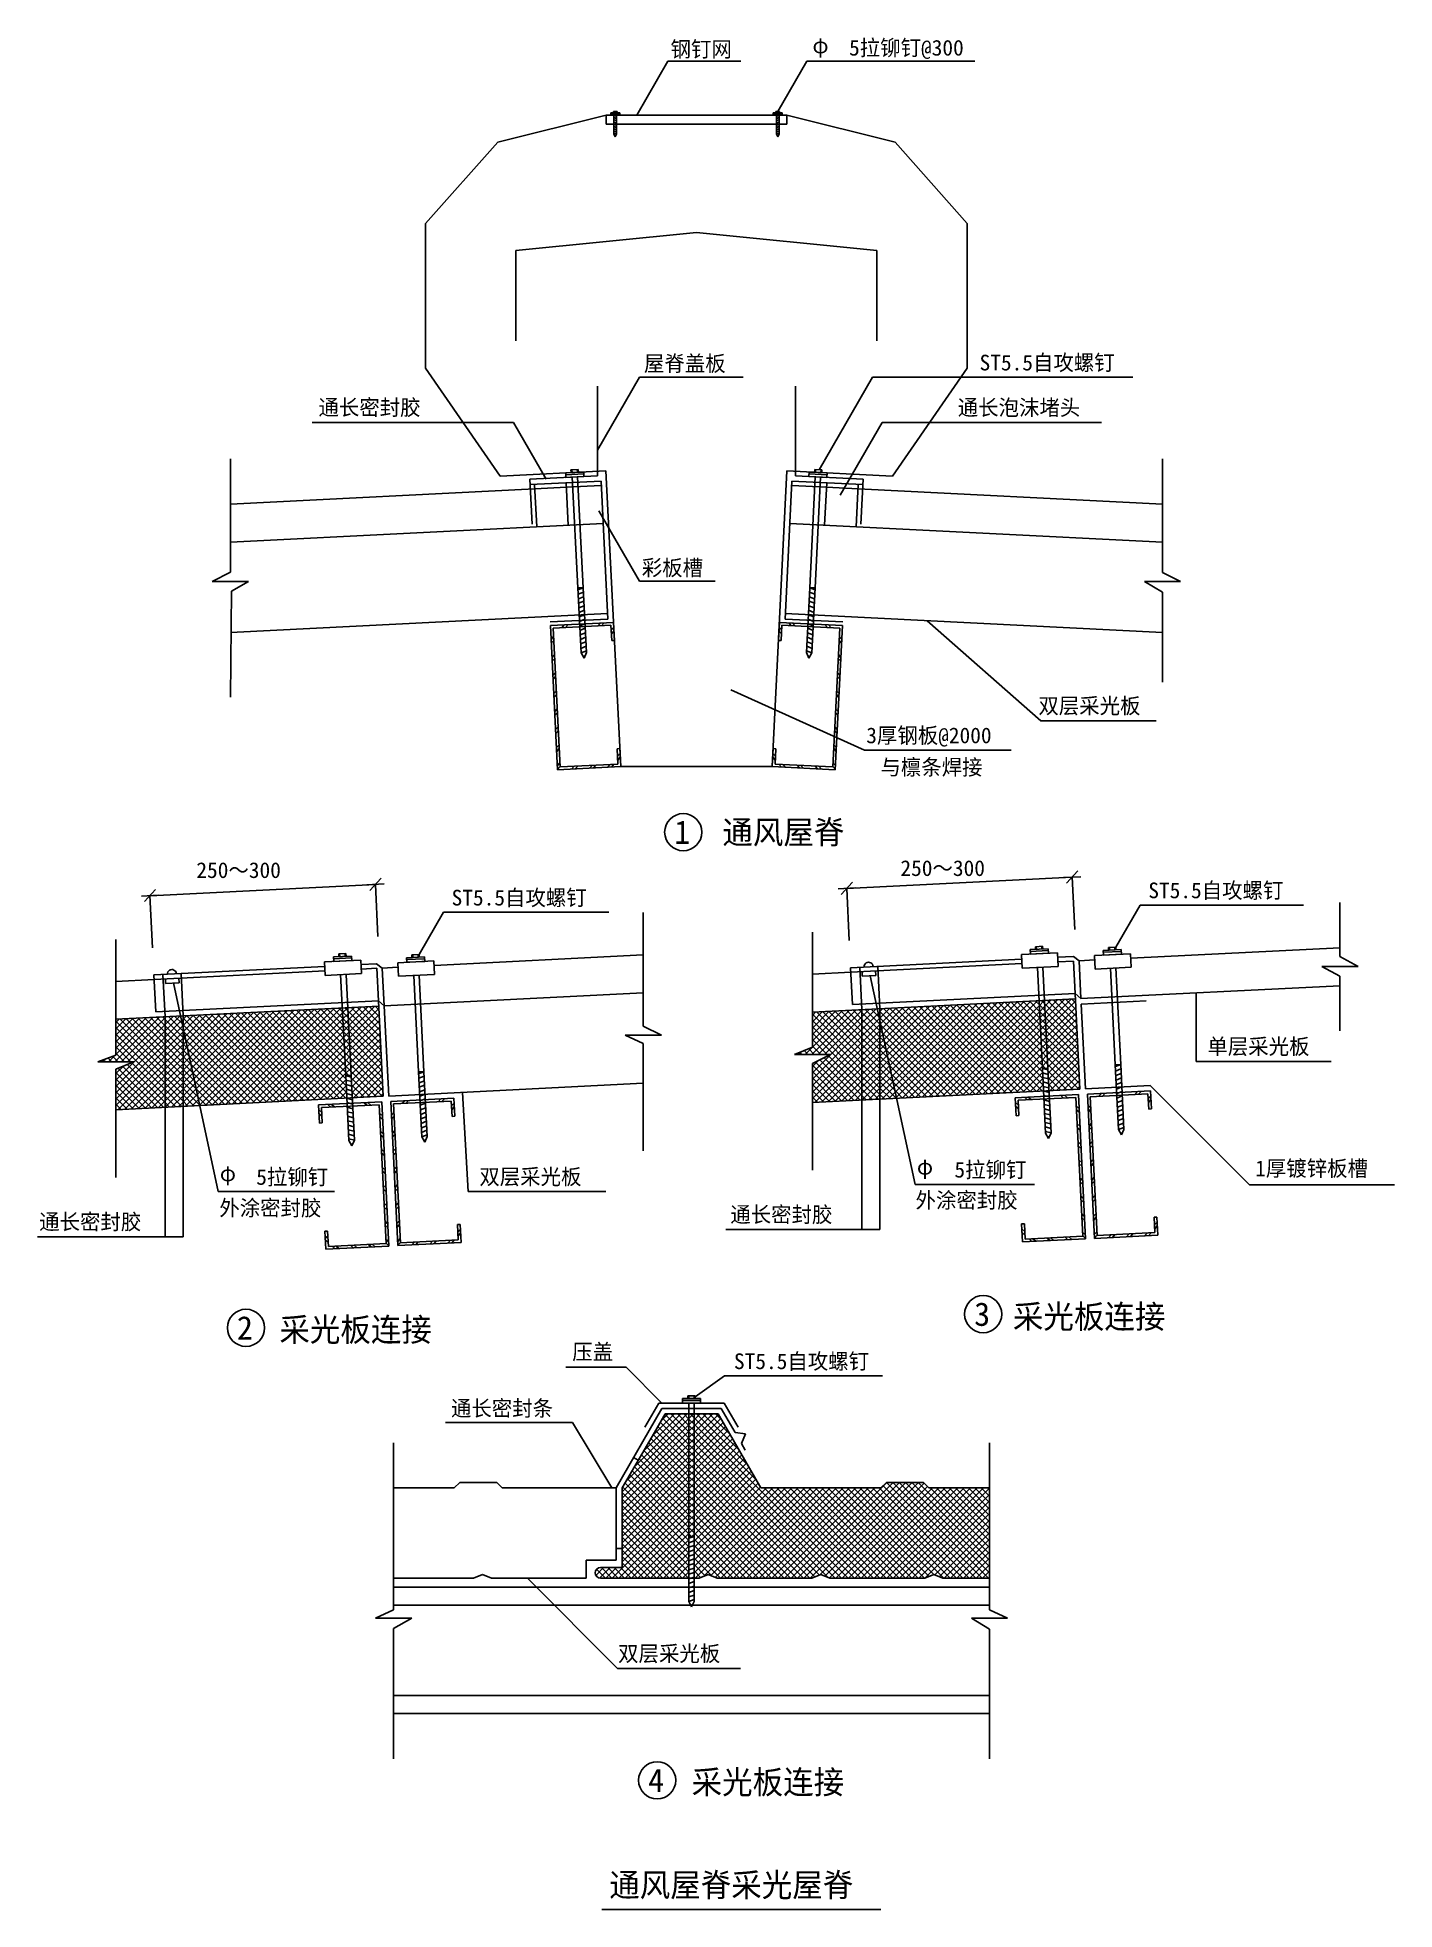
# Model space of a CAD drawing. Header units: metres. Extents: x -1136 to 13898, y -5885 to 14853.
import ezdxf

# ---------------------------------------------------------------- set-up
doc = ezdxf.new("R2010")
doc.units = ezdxf.units.M
for name, color, linetype in [('1', 2, 'Continuous'), ('2', 3, 'Continuous'), ('3', 4, 'Continuous'), ('4', 5, 'Continuous'), ('5', 6, 'Continuous'), ('标注', 2, 'Continuous')]:
    doc.layers.add(name, color=color, linetype=linetype)

msp = doc.modelspace()

# ---------------------------------------------------------------- texts
for p in [(624.43, 5542.49), (8424.26, 5564.63)]:
    msp.add_text('250～300', height=174).set_placement(p)
at = {"layer": '4'}
for s, height, p in [('钢钉网', 174, (5877.75, 14636.84)), ('φ', 174, (7449.17, 14677.97)), ('   5拉铆钉@300', 174, (7500.21, 14652.43)), ('屋脊盖板', 174, (5582.95, 11154.95)), ('ST5.5自攻螺钉', 174, (9300.9, 11164.69)), ('通长密封胶', 174, (1976.98, 10668.23)), ('通长泡沫堵头', 174, (9059.16, 10666.99)), ('彩板槽', 174, (5559.13, 8892.49)), ('双层采光板', 174, (9952.76, 7362.97)), ('3厚钢板@2000', 174, (8045.35, 7035.14)), ('与檩条焊接', 174, (8203.07, 6683.19)), ('1', 260, (5918.44, 5919.88)), ('通风屋脊', 260, (6451.72, 5919)), ('ST5.5自攻螺钉', 174, (3452.06, 5237.6)), ('ST5.5自攻螺钉', 174, (11170.24, 5318)), ('单层采光板', 174, (11825.02, 3589.49)), ('φ', 174, (883.93, 2183.69)), ('   5拉铆钉', 174, (932.68, 2143.41)), ('双层采光板', 174, (3759.23, 2146.66)), ('φ', 174, (8606.64, 2257.08)), ('   5拉铆钉', 174, (8667.5, 2223.81)), ('1厚镀锌板槽', 174, (12353.89, 2239.28)), ('外涂密封胶', 174, (8591.98, 1886.43)), ('外涂密封胶', 174, (878.74, 1800.91)), ('通长密封胶', 174, (6539.73, 1727.5)), ('通长密封胶', 174, (-1116.99, 1647.1)), ('3', 260, (9241.19, 581.13)), ('采光板连接', 260, (9669.91, 553.95)), ('2', 260, (1074.28, 428.99)), ('采光板连接', 260, (1543.84, 409.69)), ('压盖', 174, (4788.91, 206.85)), ('ST5.5自攻螺钉', 174, (6580.08, 102.09)), ('通长密封条', 174, (3445.1, -418.78)), ('双层采光板', 174, (5296.8, -3136.23)), ('4', 260, (5629.67, -4583.1)), ('采光板连接', 260, (6110.85, -4603.27)), ('通风屋脊采光屋脊', 260, (5198.06, -5742.39))]:
    msp.add_text(s, height=height, dxfattribs=at).set_placement(p)

# ---------------------------------------------------------------- blocks, each defined once
blk = doc.blocks.new('_ArchTick')
blk.add_line((-0.32, 0), (0.32, 0))
at = {"color": 6, "linetype": 'ByBlock'}
blk.add_lwpolyline([(-0.21, -0.21), (0.22, 0.22)], dxfattribs=at)

# ---------------------------------------------------------------- hatches: boundary and pattern name
at = {"layer": '5'}
h = msp.add_hatch(dxfattribs=at)
h.set_pattern_fill('PLAST', scale=1000)
h.paths.add_polyline_path([(6933.42, 13891.58), (7018.42, 13891.58), (7018.42, 13991.58), (6983.42, 13991.58), (5248.42, 13991.58), (5248.42, 13891.58), (5333.42, 13891.58)])
h.paths.add_polyline_path([(5218.42, 13991.58), (5183.42, 13991.58), (5133.42, 13991.58), (5133.42, 13891.58), (5218.42, 13891.58)])
h.paths.add_polyline_path([(7048.42, 13891.58), (7133.42, 13891.58), (7133.42, 13991.58), (7048.42, 13991.58)])

# ---------------------------------------------------------------- linework, layer by layer
for p, q in [((5164.67, 13991.58), (7164.67, 13991.58)), ((5364.67, 13891.58), (6964.67, 13891.58)), ((4374.69, 9852.35), (4724.26, 9869.83)), ((7605.07, 9869.83), (7954.64, 9852.35)), ((7875.39, 4499.02), (9768.97, 4593.69)), ((10168.47, 4613.67), (10342.31, 4622.36)), ((10360.29, 4262.81), (10342.31, 4622.36)), ((10423.75, 4205.91), (10402.78, 4625.38)), ((157.21, 4418.62), (2050.78, 4513.3)), ((2278.99, 3353.24), (2223.06, 4471.85)), ((2338.92, 3356.24), (2282.99, 4474.84)), ((2450.28, 4533.27), (2624.12, 4541.96)), ((2642.1, 4182.41), (2624.12, 4541.96)), ((2705.57, 4125.51), (2684.59, 4544.99)), ((9997.18, 3433.64), (9941.25, 4552.25)), ((10057.11, 3436.64), (10001.18, 4555.24)), ((8364.93, 3168.62), (9347.25, 4150.94)), ((8377.41, 3110.39), (9421.68, 4154.66)), ((8442.17, 3104.44), (9496.11, 4158.38)), ((8516.6, 3108.16), (9570.55, 4162.1)), ((8591.03, 3111.88), (9644.98, 4165.83)), ((8665.47, 3115.6), (9719.41, 4169.55)), ((8739.9, 3119.32), (9793.84, 4173.27)), ((8814.33, 3123.04), (9868.28, 4176.99)), ((8888.76, 3126.77), (9942.71, 4180.71)), ((9993.24, 3469.66), (9313.64, 4149.26)), ((9989.52, 3544.09), (9380.98, 4152.63)), ((9985.8, 3618.52), (9448.32, 4155.99)), ((9982.07, 3692.95), (9515.67, 4159.36)), ((9978.35, 3767.38), (9583.01, 4162.73)), ((9974.63, 3841.82), (9650.35, 4166.09)), ((9970.91, 3916.25), (9717.7, 4169.46)), ((9967.19, 3990.68), (9785.04, 4172.83)), ((9963.47, 4065.11), (9852.38, 4176.2)), ((9959.74, 4139.55), (9919.73, 4179.56)), ((9960.34, 4127.63), (10017.14, 4184.43)), ((10019.26, 4150.74), (9987.07, 4182.93)), ((10381.88, 3788.12), (10019.26, 4150.74)), ((10020.92, 4117.5), (10091.57, 4188.15)), ((10024.29, 4050.16), (10166.01, 4191.88)), ((10027.66, 3982.82), (10240.44, 4195.6)), ((10031.02, 3915.47), (10314.87, 4199.32)), ((10034.39, 3848.13), (10362.48, 4176.22)), ((10378.16, 3862.55), (10054.42, 4186.3)), ((10374.44, 3936.98), (10121.76, 4189.66)), ((10370.72, 4011.42), (10189.1, 4193.03)), ((10367, 4085.85), (10256.45, 4196.4)), ((10363.28, 4160.28), (10323.79, 4199.77)), ((-278.56, 3505.59), (216.93, 4001.08)), ((-267.49, 3587.38), (142.5, 3997.36)), ((-267.49, 3658.09), (68.06, 3993.63)), ((-267.49, 3728.8), (-6.37, 3989.91)), ((-267.49, 3799.51), (-80.8, 3986.19)), ((-267.49, 3870.22), (-155.23, 3982.47)), ((-267.49, 3940.93), (-229.67, 3978.75)), ((278.06, 3409.68), (-267.49, 3955.22)), ((278.06, 3480.39), (-220.75, 3979.19)), ((-207.85, 3505.59), (278.06, 3991.5)), ((278.06, 3551.1), (-153.4, 3982.56)), ((278.06, 3621.81), (-86.06, 3985.93)), ((278.06, 3692.52), (-18.72, 3989.3)), ((278.06, 3763.24), (48.63, 3992.66)), ((278.06, 3833.95), (115.97, 3996.03)), ((278.06, 3904.66), (183.31, 3999.4)), ((278.06, 3975.37), (250.66, 4002.76)), ((278.06, 3850.07), (440.22, 4012.24)), ((278.06, 3920.78), (365.79, 4008.52)), ((278.06, 3991.5), (291.36, 4004.8)), ((477.81, 3775.62), (278.06, 3975.37)), ((278.06, 3779.36), (461.6, 3962.91)), ((477.81, 3846.33), (318, 4006.13)), ((469.69, 3925.15), (385.35, 4009.5)), ((477.81, 3908.4), (589.09, 4019.69)), ((477.81, 3979.11), (514.66, 4015.96)), ((1406.26, 3059.3), (477.81, 3987.75)), ((486.56, 3846.45), (663.52, 4023.41)), ((499.05, 3788.22), (737.95, 4027.13)), ((511.53, 3729.99), (812.39, 4030.85)), ((1473.6, 3062.66), (520.03, 4016.23)), ((524.01, 3671.76), (886.82, 4034.57)), ((536.49, 3613.53), (961.25, 4038.29)), ((548.97, 3555.3), (1035.68, 4042.02)), ((561.45, 3497.08), (1110.12, 4045.74)), ((573.93, 3438.85), (1184.55, 4049.46)), ((586.42, 3380.62), (1258.98, 4053.18)), ((1540.95, 3066.03), (587.38, 4019.6)), ((598.9, 3322.39), (1333.41, 4056.9)), ((611.38, 3264.16), (1407.84, 4060.62)), ((623.86, 3205.93), (1482.28, 4064.35)), ((636.34, 3147.7), (1556.71, 4068.07)), ((648.82, 3089.47), (1631.14, 4071.79)), ((1608.29, 3069.4), (654.72, 4022.97)), ((661.31, 3031.24), (1705.57, 4075.51)), ((1675.63, 3072.76), (722.06, 4026.33)), ((726.06, 3025.29), (1780.01, 4079.23)), ((1742.98, 3076.13), (789.41, 4029.7)), ((800.49, 3029.01), (1854.44, 4082.95)), ((1810.32, 3079.5), (856.75, 4033.07)), ((874.92, 3032.73), (1928.87, 4086.68)), ((1877.66, 3082.87), (924.09, 4036.44)), ((949.36, 3036.45), (2003.3, 4090.4)), ((1945.01, 3086.23), (991.44, 4039.8)), ((1023.79, 3040.17), (2077.74, 4094.12)), ((2012.35, 3089.6), (1058.78, 4043.17)), ((1098.22, 3043.89), (2152.17, 4097.84)), ((2079.69, 3092.97), (1126.12, 4046.54)), ((1172.65, 3047.62), (2226.6, 4101.56)), ((2147.04, 3096.33), (1193.47, 4049.91)), ((1247.09, 3051.34), (2244.23, 4048.48)), ((2214.38, 3099.7), (1260.81, 4053.27)), ((1321.52, 3055.06), (2247.6, 3981.14)), ((2281.72, 3103.07), (1328.15, 4056.64)), ((2288.3, 3167.21), (1395.5, 4060.01)), ((2284.57, 3241.64), (1462.84, 4063.37)), ((2280.85, 3316.07), (1530.18, 4066.74)), ((2277.13, 3390.51), (1597.53, 4070.11)), ((2273.41, 3464.94), (1664.87, 4073.48)), ((2269.69, 3539.37), (1732.22, 4076.84)), ((2265.97, 3613.8), (1799.56, 4080.21)), ((2262.24, 3688.23), (1866.9, 4083.58)), ((2258.52, 3762.67), (1934.25, 4086.94)), ((2254.8, 3837.1), (2001.59, 4090.31)), ((2251.08, 3911.53), (2068.93, 4093.68)), ((2247.36, 3985.96), (2136.28, 4097.05)), ((2243.64, 4060.4), (2203.62, 4100.41)), ((2306.87, 3997.16), (2243.64, 4060.4)), ((2244.23, 4048.48), (2301.03, 4105.28)), ((2310.59, 3922.73), (2247.36, 3985.96)), ((2247.6, 3981.14), (2304.81, 4038.35)), ((2250.97, 3913.8), (2308.18, 3971.01)), ((2303.15, 4071.59), (2270.96, 4103.78)), ((2665.77, 3708.97), (2303.15, 4071.59)), ((2304.81, 4038.35), (2375.46, 4109)), ((2669.5, 3634.54), (2306.87, 3997.16)), ((2308.18, 3971.01), (2449.9, 4112.73)), ((2311.55, 3903.67), (2524.33, 4116.45)), ((2314.91, 3836.32), (2598.76, 4120.17)), ((2318.28, 3768.98), (2646.37, 4097.07)), ((2321.65, 3701.64), (2649.74, 4029.72)), ((2325.02, 3634.29), (2653.1, 3962.38)), ((2662.05, 3783.4), (2338.31, 4107.15)), ((2658.33, 3857.83), (2405.65, 4110.51)), ((2654.61, 3932.27), (2472.99, 4113.88)), ((2650.89, 4006.7), (2540.34, 4117.25)), ((2647.17, 4081.13), (2607.68, 4120.62)), ((7437.55, 3584.74), (7933.04, 4080.23)), ((7448.62, 3666.53), (7858.6, 4076.51)), ((7448.62, 3737.24), (7784.17, 4072.78)), ((7448.62, 3807.95), (7709.74, 4069.06)), ((7448.62, 3878.66), (7635.31, 4065.34)), ((7448.62, 3949.37), (7560.88, 4061.62)), ((7448.62, 4020.08), (7486.44, 4057.9)), ((7994.16, 3488.83), (7448.62, 4034.37)), ((7994.16, 3418.12), (7448.62, 3963.66)), ((7994.16, 3559.54), (7495.36, 4058.34)), ((7508.26, 3584.74), (7994.16, 4070.65)), ((7994.16, 3630.25), (7562.71, 4061.71)), ((7578.97, 3584.74), (7994.16, 3999.93)), ((7994.16, 3700.96), (7630.05, 4065.08)), ((7994.16, 3771.67), (7697.39, 4068.45)), ((7994.16, 3842.39), (7764.74, 4071.81)), ((7994.16, 3913.1), (7832.08, 4075.18)), ((7994.16, 3983.81), (7899.42, 4078.55)), ((7994.16, 4054.52), (7966.77, 4081.91)), ((7994.16, 3929.22), (8156.33, 4091.39)), ((7994.16, 3999.93), (8081.9, 4087.67)), ((7994.16, 4070.65), (8007.47, 4083.95)), ((8193.91, 3854.77), (7994.16, 4054.52)), ((7994.16, 3858.51), (8177.71, 4042.06)), ((7994.16, 3787.8), (8190.19, 3983.83)), ((8193.91, 3784.06), (7994.16, 3983.81)), ((8193.91, 3925.48), (8034.11, 4085.28)), ((8185.8, 4004.3), (8101.45, 4088.65)), ((8193.91, 3987.55), (8305.2, 4098.84)), ((8193.91, 4058.26), (8230.77, 4095.11)), ((9122.37, 3138.45), (8193.91, 4066.9)), ((9055.02, 3135.08), (8193.91, 3996.19)), ((8202.67, 3925.6), (8379.63, 4102.56)), ((8215.15, 3867.37), (8454.06, 4106.28)), ((8227.64, 3809.14), (8528.49, 4110)), ((9189.71, 3141.81), (8236.14, 4095.38)), ((8240.12, 3750.91), (8602.93, 4113.72)), ((8252.6, 3692.68), (8677.36, 4117.44)), ((8265.08, 3634.45), (8751.79, 4121.17)), ((8277.56, 3576.23), (8826.22, 4124.89)), ((8290.04, 3518), (8900.66, 4128.61)), ((8302.53, 3459.77), (8975.09, 4132.33)), ((9257.05, 3145.18), (8303.48, 4098.75)), ((8315.01, 3401.54), (9049.52, 4136.05)), ((8327.49, 3343.31), (9123.95, 4139.77)), ((8339.97, 3285.08), (9198.39, 4143.5)), ((8352.45, 3226.85), (9272.82, 4147.22)), ((9324.4, 3148.55), (8370.83, 4102.12)), ((9391.74, 3151.91), (8438.17, 4105.48)), ((9459.09, 3155.28), (8505.51, 4108.85)), ((9526.43, 3158.65), (8572.86, 4112.22)), ((9593.77, 3162.02), (8640.2, 4115.59)), ((9661.12, 3165.38), (8707.55, 4118.95)), ((9728.46, 3168.75), (8774.89, 4122.32)), ((9795.8, 3172.12), (8842.23, 4125.69)), ((9863.15, 3175.48), (8909.58, 4129.06)), ((8963.19, 3130.49), (9960.34, 4127.63)), ((9930.49, 3178.85), (8976.92, 4132.42)), ((9037.63, 3134.21), (9963.71, 4060.29)), ((9997.83, 3182.22), (9044.26, 4135.79)), ((10004.4, 3246.36), (9111.61, 4139.16)), ((9112.06, 3137.93), (9967.07, 3992.95)), ((10000.68, 3320.79), (9178.95, 4142.52)), ((9996.96, 3395.22), (9246.29, 4145.89)), ((10022.98, 4076.31), (9959.74, 4139.55)), ((10026.7, 4001.88), (9963.47, 4065.11)), ((9963.71, 4060.29), (10020.92, 4117.5)), ((9967.07, 3992.95), (10024.29, 4050.16)), ((10030.42, 3927.45), (9967.19, 3990.68)), ((9970.44, 3925.6), (10027.66, 3982.82)), ((10385.6, 3713.69), (10022.98, 4076.31)), ((10389.33, 3639.25), (10026.7, 4001.88)), ((10037.76, 3780.79), (10365.85, 4108.87)), ((10041.12, 3713.44), (10369.21, 4041.53)), ((10044.49, 3646.1), (10372.58, 3974.19)), ((278.06, 3338.97), (-267.49, 3884.51)), ((-267.49, 3304.53), (278.06, 3850.07)), ((278.06, 3268.26), (-267.49, 3813.8)), ((-267.49, 3233.82), (278.06, 3779.36)), ((278.06, 3197.55), (-267.49, 3743.09)), ((-137.14, 3505.59), (278.06, 3920.78)), ((278.06, 3708.65), (474.08, 3904.68)), ((477.81, 3704.91), (278.06, 3904.66)), ((278.06, 3637.94), (477.81, 3837.69)), ((477.81, 3634.2), (278.06, 3833.95)), ((278.06, 3567.23), (477.81, 3766.98)), ((477.81, 3563.48), (278.06, 3763.24)), ((1338.92, 3055.93), (477.81, 3917.04)), ((477.81, 3837.69), (486.56, 3846.45)), ((488.99, 3835.15), (477.81, 3846.33)), ((477.81, 3766.98), (499.05, 3788.22)), ((508.28, 3745.14), (477.81, 3775.62)), ((1271.57, 3052.56), (488.99, 3835.15)), ((1204.23, 3049.19), (508.28, 3745.14)), ((1395.95, 3058.78), (2250.97, 3913.8)), ((1470.38, 3062.5), (2254.33, 3846.45)), ((1544.81, 3066.22), (2257.7, 3779.11)), ((2314.32, 3848.3), (2251.08, 3911.53)), ((2254.33, 3846.45), (2311.55, 3903.67)), ((2318.04, 3773.86), (2254.8, 3837.1)), ((2257.7, 3779.11), (2314.91, 3836.32)), ((2321.76, 3699.43), (2258.52, 3762.67)), ((2261.07, 3711.77), (2318.28, 3768.98)), ((2673.22, 3560.1), (2310.59, 3922.73)), ((2676.94, 3485.67), (2314.32, 3848.3)), ((2680.66, 3411.24), (2318.04, 3773.86)), ((2328.38, 3566.95), (2656.47, 3895.04)), ((2331.75, 3499.61), (2659.84, 3827.69)), ((2335.12, 3432.26), (2663.21, 3760.35)), ((7448.62, 3383.68), (7994.16, 3929.22)), ((7994.16, 3347.41), (7448.62, 3892.95)), ((7448.62, 3312.97), (7994.16, 3858.51)), ((7994.16, 3276.7), (7448.62, 3822.24)), ((7448.62, 3242.26), (7994.16, 3787.8)), ((7615.41, 3584.74), (7448.62, 3751.53)), ((7994.16, 3717.09), (8193.91, 3916.84)), ((8193.91, 3713.35), (7994.16, 3913.1)), ((7994.16, 3646.38), (8193.91, 3846.13)), ((8193.91, 3642.63), (7994.16, 3842.39)), ((7994.16, 3575.67), (8193.91, 3775.42)), ((8193.91, 3571.92), (7994.16, 3771.67)), ((8193.91, 3916.84), (8202.67, 3925.6)), ((8205.1, 3914.3), (8193.91, 3925.48)), ((8193.91, 3846.13), (8215.15, 3867.37)), ((8224.39, 3824.29), (8193.91, 3854.77)), ((8193.91, 3775.42), (8227.64, 3809.14)), ((8243.68, 3734.29), (8193.91, 3784.06)), ((8193.91, 3704.71), (8240.12, 3750.91)), ((8987.68, 3131.71), (8205.1, 3914.3)), ((8920.34, 3128.34), (8224.39, 3824.29)), ((8852.99, 3124.98), (8243.68, 3734.29)), ((9186.49, 3141.65), (9970.44, 3925.6)), ((9260.92, 3145.37), (9973.81, 3858.26)), ((9335.36, 3149.09), (9977.18, 3790.92)), ((10034.15, 3853.01), (9970.91, 3916.25)), ((9973.81, 3858.26), (10031.02, 3915.47)), ((10037.87, 3778.58), (9974.63, 3841.82)), ((9977.18, 3790.92), (10034.39, 3848.13)), ((10041.59, 3704.15), (9978.35, 3767.38)), ((9980.54, 3723.57), (10037.76, 3780.79)), ((10393.05, 3564.82), (10030.42, 3927.45)), ((10396.77, 3490.39), (10034.15, 3853.01)), ((10400.49, 3415.96), (10037.87, 3778.58)), ((10047.86, 3578.76), (10375.95, 3906.84)), ((10051.23, 3511.41), (10379.31, 3839.5)), ((10054.59, 3444.07), (10382.68, 3772.16)), ((-419.98, 3505.59), (-393.03, 3532.54)), ((-383.54, 3505.59), (-406.25, 3528.3)), ((-312.83, 3505.59), (-354.1, 3546.86)), ((-349.27, 3505.59), (-280, 3574.86)), ((-242.12, 3505.59), (-302.61, 3566.08)), ((-267.49, 3163.11), (278.06, 3708.65)), ((-100.7, 3505.59), (-267.49, 3672.38)), ((-267.49, 3092.4), (278.06, 3637.94)), ((-171.41, 3505.59), (-267.49, 3601.67)), ((-267.49, 3021.69), (278.06, 3567.23)), ((278.06, 3496.52), (477.81, 3696.27)), ((477.81, 3492.77), (278.06, 3692.52)), ((278.06, 3425.81), (477.81, 3625.56)), ((477.81, 3422.06), (278.06, 3621.81)), ((278.06, 3355.1), (477.81, 3554.85)), ((477.81, 3351.35), (278.06, 3551.1)), ((477.81, 3696.27), (511.53, 3729.99)), ((527.57, 3655.14), (477.81, 3704.91)), ((477.81, 3625.56), (524.01, 3671.76)), ((546.86, 3565.14), (477.81, 3634.2)), ((477.81, 3554.85), (536.49, 3613.53)), ((566.16, 3475.13), (477.81, 3563.48)), ((477.81, 3484.14), (548.97, 3555.3)), ((1136.89, 3045.83), (527.57, 3655.14)), ((1069.54, 3042.46), (546.86, 3565.14)), ((1619.25, 3069.94), (2261.07, 3711.77)), ((1693.68, 3073.67), (2264.43, 3644.42)), ((1768.11, 3077.39), (2267.8, 3577.08)), ((2325.48, 3625), (2262.24, 3688.23)), ((2264.43, 3644.42), (2321.65, 3701.64)), ((2329.2, 3550.57), (2265.97, 3613.8)), ((2267.8, 3577.08), (2325.02, 3634.29)), ((2332.92, 3476.13), (2269.69, 3539.37)), ((2271.17, 3509.73), (2328.38, 3566.95)), ((2684.38, 3336.81), (2321.76, 3699.43)), ((2688.1, 3262.37), (2325.48, 3625)), ((2691.83, 3187.94), (2329.2, 3550.57)), ((2338.48, 3364.92), (2666.57, 3693.01)), ((2341.85, 3297.58), (2669.94, 3625.66)), ((2345.22, 3230.23), (2673.31, 3558.32)), ((7261.86, 3584.74), (7259.21, 3587.39)), ((7296.13, 3584.74), (7328.71, 3617.32)), ((7332.57, 3584.74), (7308.16, 3609.15)), ((7403.28, 3584.74), (7358.45, 3629.57)), ((7366.84, 3584.74), (7446.59, 3664.49)), ((7473.99, 3584.74), (7409.18, 3649.55)), ((7448.62, 3171.55), (7994.16, 3717.09)), ((7544.7, 3584.74), (7448.62, 3680.82)), ((7448.62, 3100.84), (7994.16, 3646.38)), ((7474.55, 3056.05), (7994.16, 3575.67)), ((7994.16, 3135.28), (7582.22, 3547.23)), ((7994.16, 3205.99), (7628.24, 3571.91)), ((7994.16, 3504.96), (8193.91, 3704.71)), ((8193.91, 3501.21), (7994.16, 3700.96)), ((7994.16, 3434.25), (8193.91, 3634)), ((8193.91, 3430.5), (7994.16, 3630.25)), ((7994.16, 3363.54), (8193.91, 3563.29)), ((8193.91, 3359.79), (7994.16, 3559.54)), ((8262.97, 3644.29), (8193.91, 3713.35)), ((8193.91, 3634), (8252.6, 3692.68)), ((8282.27, 3554.28), (8193.91, 3642.63)), ((8193.91, 3563.29), (8265.08, 3634.45)), ((8193.91, 3492.58), (8277.56, 3576.23)), ((8301.56, 3464.28), (8193.91, 3571.92)), ((8785.65, 3121.61), (8262.97, 3644.29)), ((8718.31, 3118.24), (8282.27, 3554.28)), ((9409.79, 3152.82), (9980.54, 3723.57)), ((9484.22, 3156.54), (9983.91, 3656.23)), ((9558.65, 3160.26), (9987.28, 3588.88)), ((10045.31, 3629.72), (9982.07, 3692.95)), ((9983.91, 3656.23), (10041.12, 3713.44)), ((10049.03, 3555.28), (9985.8, 3618.52)), ((9987.28, 3588.88), (10044.49, 3646.1)), ((10052.75, 3480.85), (9989.52, 3544.09)), ((9990.64, 3521.54), (10047.86, 3578.76)), ((10404.21, 3341.52), (10041.59, 3704.15)), ((10407.93, 3267.09), (10045.31, 3629.72)), ((10401.89, 3202.42), (10049.03, 3555.28)), ((10057.96, 3376.73), (10386.05, 3704.81)), ((10061.33, 3309.38), (10389.42, 3637.47)), ((10064.7, 3242.04), (10392.78, 3570.13)), ((-454.25, 3505.59), (-456.9, 3508.24)), ((-267.49, 3375.24), (-186.97, 3455.76)), ((126.73, 2995.32), (-267.49, 3389.54)), ((59.39, 2991.95), (-267.49, 3318.83)), ((-241.56, 2976.9), (278.06, 3496.52)), ((194.08, 2998.69), (-240.33, 3433.1)), ((261.42, 3002.05), (-190.64, 3454.11)), ((-167.13, 2980.63), (278.06, 3425.81)), ((278.06, 3056.13), (-139.17, 3473.36)), ((-92.7, 2984.35), (278.06, 3355.1)), ((278.06, 3126.84), (-89.12, 3494.02)), ((278.06, 3284.39), (477.81, 3484.14)), ((477.81, 3280.64), (278.06, 3480.39)), ((278.06, 3213.68), (477.81, 3413.43)), ((477.81, 3209.93), (278.06, 3409.68)), ((278.06, 3142.97), (477.81, 3342.72)), ((477.81, 3139.22), (278.06, 3338.97)), ((477.81, 3413.43), (561.45, 3497.08)), ((585.45, 3385.13), (477.81, 3492.77)), ((477.81, 3342.72), (573.93, 3438.85)), ((604.74, 3295.13), (477.81, 3422.06)), ((477.81, 3272.01), (586.42, 3380.62)), ((624.03, 3205.13), (477.81, 3351.35)), ((477.81, 3201.3), (598.9, 3322.39)), ((1002.2, 3039.09), (566.16, 3475.13)), ((934.85, 3035.73), (585.45, 3385.13)), ((1842.54, 3081.11), (2271.17, 3509.73)), ((1916.98, 3084.83), (2274.54, 3442.39)), ((1991.41, 3088.55), (2277.9, 3375.05)), ((2336.65, 3401.7), (2273.41, 3464.94)), ((2274.54, 3442.39), (2331.75, 3499.61)), ((2312.71, 3354.93), (2277.13, 3390.51)), ((2277.9, 3375.05), (2335.12, 3432.26)), ((2329.33, 3355.76), (2338.48, 3364.92)), ((2685.79, 3123.27), (2332.92, 3476.13)), ((2618.44, 3119.9), (2336.65, 3401.7)), ((2551.1, 3116.54), (2340.37, 3327.27)), ((2348.59, 3162.89), (2676.67, 3490.98)), ((2363.57, 3107.16), (2680.04, 3423.63)), ((2438, 3110.88), (2683.41, 3356.29)), ((7448.62, 3454.39), (7507.62, 3513.39)), ((7842.84, 3074.47), (7448.62, 3468.69)), ((7775.5, 3071.1), (7448.62, 3397.98)), ((7708.15, 3067.73), (7448.62, 3327.27)), ((7910.18, 3077.84), (7488.03, 3499.99)), ((7977.53, 3081.2), (7534.77, 3523.97)), ((7548.98, 3059.78), (7994.16, 3504.96)), ((7623.41, 3063.5), (7994.16, 3434.25)), ((7697.85, 3067.22), (7994.16, 3363.54)), ((7994.16, 3292.83), (8193.91, 3492.58)), ((8193.91, 3289.08), (7994.16, 3488.83)), ((7994.16, 3222.12), (8193.91, 3421.87)), ((8193.91, 3218.37), (7994.16, 3418.12)), ((7994.16, 3151.41), (8193.91, 3351.16)), ((8193.91, 3147.66), (7994.16, 3347.41)), ((8193.91, 3421.87), (8290.04, 3518)), ((8320.85, 3374.28), (8193.91, 3501.21)), ((8193.91, 3351.16), (8302.53, 3459.77)), ((8340.14, 3284.28), (8193.91, 3430.5)), ((8193.91, 3280.45), (8315.01, 3401.54)), ((8359.43, 3194.27), (8193.91, 3359.79)), ((8193.91, 3209.74), (8327.49, 3343.31)), ((8650.96, 3114.88), (8301.56, 3464.28)), ((8583.62, 3111.51), (8320.85, 3374.28)), ((9633.08, 3163.98), (9990.64, 3521.54)), ((9707.52, 3167.7), (9994.01, 3454.2)), ((9781.95, 3171.42), (9997.38, 3386.85)), ((9856.38, 3175.15), (10000.75, 3319.51)), ((10028.81, 3434.08), (9993.24, 3469.66)), ((9994.01, 3454.2), (10051.23, 3511.41)), ((10045.44, 3434.91), (10054.59, 3444.07)), ((10334.55, 3199.05), (10052.75, 3480.85)), ((10267.21, 3195.69), (10056.48, 3406.42)), ((10199.86, 3192.32), (10060.2, 3331.99)), ((10079.68, 3186.31), (10396.15, 3502.78)), ((10154.11, 3190.03), (10399.52, 3435.44)), ((10228.54, 3193.75), (10402.88, 3368.1)), ((-7.95, 2988.58), (-267.49, 3248.12)), ((-75.3, 2985.22), (-267.49, 3177.4)), ((-18.26, 2988.07), (278.06, 3284.39)), ((56.17, 2991.79), (278.06, 3213.68)), ((130.6, 2995.51), (278.06, 3142.97)), ((278.06, 3072.26), (477.81, 3272.01)), ((477.81, 3068.51), (278.06, 3268.26)), ((463.45, 3012.16), (278.06, 3197.55)), ((396.11, 3008.79), (278.06, 3126.84)), ((279.47, 3002.96), (477.81, 3201.3)), ((353.9, 3006.68), (477.81, 3130.59)), ((643.33, 3115.12), (477.81, 3280.64)), ((477.81, 3130.59), (611.38, 3264.16)), ((662.62, 3025.12), (477.81, 3209.93)), ((477.81, 3059.87), (623.86, 3205.93)), ((598.14, 3018.89), (477.81, 3139.22)), ((502.76, 3014.12), (636.34, 3147.7)), ((867.51, 3032.36), (604.74, 3295.13)), ((800.17, 3028.99), (624.03, 3205.13)), ((732.82, 3025.62), (643.33, 3115.12)), ((2065.84, 3092.27), (2281.27, 3307.7)), ((2140.27, 3096), (2284.64, 3240.36)), ((2214.71, 3099.72), (2288, 3173.02)), ((2483.76, 3113.17), (2344.09, 3252.84)), ((2416.41, 3109.8), (2347.81, 3178.4)), ((2512.43, 3114.6), (2686.78, 3288.95)), ((2586.87, 3118.33), (2690.14, 3221.6)), ((2661.3, 3122.05), (2693.51, 3154.26)), ((7640.81, 3064.37), (7448.62, 3256.55)), ((7573.47, 3061), (7448.62, 3185.84)), ((7506.12, 3057.63), (7448.62, 3115.13)), ((7772.28, 3070.94), (7994.16, 3292.83)), ((7846.71, 3074.66), (7994.16, 3222.12)), ((7921.14, 3078.38), (7994.16, 3151.41)), ((8179.56, 3091.31), (7994.16, 3276.7)), ((8112.22, 3087.94), (7994.16, 3205.99)), ((8044.87, 3084.57), (7994.16, 3135.28)), ((7995.57, 3082.11), (8193.91, 3280.45)), ((8070.01, 3085.83), (8193.91, 3209.74)), ((8144.44, 3089.55), (8193.91, 3139.02)), ((8378.73, 3104.27), (8193.91, 3289.08)), ((8193.91, 3139.02), (8339.97, 3285.08)), ((8314.25, 3098.04), (8193.91, 3218.37)), ((8246.9, 3094.67), (8193.91, 3147.66)), ((8218.87, 3093.27), (8352.45, 3226.85)), ((8293.3, 3096.99), (8364.93, 3168.62)), ((8516.28, 3108.14), (8340.14, 3284.28)), ((8448.93, 3104.77), (8359.43, 3194.27)), ((9930.81, 3178.87), (10004.11, 3252.17)), ((10005.25, 3182.59), (10007.48, 3184.82)), ((10132.52, 3188.95), (10063.92, 3257.55)), ((10302.98, 3197.48), (10406.25, 3300.75)), ((10377.41, 3201.2), (10409.62, 3233.41)), ((-142.64, 2981.85), (-267.49, 3106.69)), ((-209.98, 2978.48), (-267.49, 3035.98)), ((205.03, 2999.23), (278.06, 3072.26)), ((328.76, 3005.42), (278.06, 3056.13)), ((428.33, 3010.4), (477.81, 3059.87)), ((530.79, 3015.52), (477.81, 3068.51)), ((577.19, 3017.84), (648.82, 3089.47)), ((651.63, 3021.56), (661.31, 3031.24)), ((665.48, 3022.26), (662.62, 3025.12)), ((2289.14, 3103.44), (2291.37, 3105.67)), ((8367.74, 3100.71), (8377.41, 3110.39)), ((8381.59, 3101.41), (8378.73, 3104.27)), ((5484.28, -971.74), (6062.55, -393.47)), ((5580.89, -804.43), (5991.84, -393.47)), ((5677.49, -637.11), (5921.13, -393.47)), ((5774.09, -469.79), (5850.42, -393.47)), ((6081.76, -663.61), (5815.77, -397.62)), ((6081.76, -592.9), (5882.33, -393.47)), ((6081.76, -522.19), (5953.04, -393.47)), ((6081.76, -451.48), (6023.75, -393.47)), ((6080.22, -1751.28), (6080.22, -274.67)), ((6081.76, -444.97), (6133.26, -393.47)), ((6141.76, -440.77), (6094.46, -393.47)), ((6140.22, -1751.28), (6140.22, -274.67)), ((6141.76, -597.1), (6345.39, -393.47)), ((6141.76, -526.39), (6274.68, -393.47)), ((6141.76, -455.68), (6203.97, -393.47)), ((6141.76, -667.81), (6409.29, -400.28)), ((6733.51, -961.81), (6165.17, -393.47)), ((6636.9, -794.49), (6235.88, -393.47)), ((6540.3, -627.18), (6306.59, -393.47)), ((6443.69, -459.86), (6377.3, -393.47)), ((5344.71, -1252.73), (6081.76, -515.68)), ((5344.71, -1323.44), (6081.76, -586.39)), ((5387.68, -1139.06), (6081.76, -444.97)), ((6081.76, -1017.17), (5686.35, -621.76)), ((6081.76, -946.46), (5712.24, -576.93)), ((6081.76, -875.75), (5738.12, -532.1)), ((6081.76, -805.04), (5764, -487.28)), ((6081.76, -734.33), (5789.88, -442.45)), ((6141.76, -511.48), (6081.76, -451.48)), ((6081.76, -515.68), (6141.76, -455.68)), ((6141.76, -582.19), (6081.76, -522.19)), ((6081.76, -586.39), (6141.76, -526.39)), ((6141.76, -652.9), (6081.76, -592.9)), ((6081.76, -657.1), (6141.76, -597.1)), ((6830.11, -1129.12), (6141.76, -440.77)), ((6141.76, -738.52), (6435.18, -445.11)), ((6141.76, -809.23), (6461.06, -489.94)), ((7843.75, -2213.47), (6141.76, -511.48)), ((6141.76, -879.95), (6486.94, -534.77)), ((6141.76, -950.66), (6512.82, -579.59)), ((7773.04, -2213.47), (6141.76, -582.19)), ((5344.71, -1394.16), (6081.76, -657.1)), ((5344.71, -1464.87), (6081.76, -727.81)), ((5344.71, -1535.58), (6081.76, -798.52)), ((6081.76, -1300.01), (5582.82, -801.07)), ((6081.76, -1229.3), (5608.7, -756.24)), ((6081.76, -1158.59), (5634.59, -711.42)), ((6081.76, -1087.88), (5660.47, -666.59)), ((6141.76, -723.61), (6081.76, -663.61)), ((6081.76, -727.81), (6141.76, -667.81)), ((6141.76, -794.33), (6081.76, -734.33)), ((6081.76, -798.52), (6141.76, -738.52)), ((6141.76, -865.04), (6081.76, -805.04)), ((6081.76, -869.23), (6141.76, -809.23)), ((6141.76, -1021.37), (6538.71, -624.42)), ((7702.33, -2213.47), (6141.76, -652.9)), ((6141.76, -1092.08), (6564.59, -669.25)), ((6141.76, -1162.79), (6590.47, -714.08)), ((7622.89, -2204.75), (6141.76, -723.61)), ((6141.76, -1233.5), (6616.35, -758.91)), ((7527.71, -2180.27), (6141.76, -794.33)), ((6141.76, -1304.21), (6642.24, -803.73)), ((5344.71, -1606.29), (6081.76, -869.23)), ((5344.71, -1677), (6081.76, -939.95)), ((5344.71, -1747.71), (6081.76, -1010.66)), ((6081.76, -1653.56), (5453.41, -1025.21)), ((6081.76, -1582.85), (5479.29, -980.38)), ((6081.76, -1512.14), (5505.17, -935.56)), ((6081.76, -1441.43), (5531.06, -890.73)), ((6081.76, -1370.72), (5556.94, -845.9)), ((6141.76, -935.75), (6081.76, -875.75)), ((6081.76, -939.95), (6141.76, -879.95)), ((6141.76, -1006.46), (6081.76, -946.46)), ((6081.76, -1010.66), (6141.76, -950.66)), ((6141.76, -1077.17), (6081.76, -1017.17)), ((6081.76, -1081.37), (6141.76, -1021.37)), ((6141.76, -1374.92), (6668.12, -848.56)), ((7477.2, -2200.48), (6141.76, -865.04)), ((6141.76, -1445.63), (6694, -893.39)), ((7419.49, -2213.47), (6141.76, -935.75)), ((6141.76, -1516.34), (6719.89, -938.22)), ((6141.76, -1587.05), (6745.77, -983.04)), ((7348.78, -2213.47), (6141.76, -1006.46)), ((6141.76, -1657.76), (6771.65, -1027.87)), ((5344.71, -1818.42), (6081.76, -1081.37)), ((5344.71, -1889.13), (6081.76, -1152.08)), ((5344.71, -1959.84), (6081.76, -1222.79)), ((6081.76, -1936.41), (5349.88, -1204.52)), ((6081.76, -1865.7), (5375.76, -1159.69)), ((6081.76, -1794.99), (5401.64, -1114.87)), ((6081.76, -1724.28), (5427.53, -1070.04)), ((6141.76, -1147.88), (6081.76, -1087.88)), ((6081.76, -1152.08), (6141.76, -1092.08)), ((6141.76, -1218.59), (6081.76, -1158.59)), ((6081.76, -1222.79), (6141.76, -1162.79)), ((6141.76, -1289.3), (6081.76, -1229.3)), ((6081.76, -1293.5), (6141.76, -1233.5)), ((6141.76, -1728.47), (6797.53, -1072.7)), ((7278.07, -2213.47), (6141.76, -1077.17)), ((6141.76, -1799.18), (6823.42, -1117.53)), ((7207.36, -2213.47), (6141.76, -1147.88)), ((6141.76, -1869.9), (6849.3, -1162.36)), ((6141.76, -1940.61), (6875.18, -1207.18)), ((6141.76, -2152.74), (7081.03, -1213.47)), ((6141.76, -2082.03), (7010.31, -1213.47)), ((6141.76, -2011.32), (6939.6, -1213.47)), ((7136.64, -2213.47), (6141.76, -1218.59)), ((6151.74, -2213.47), (7151.74, -1213.47)), ((6240.94, -2194.98), (7222.45, -1213.47)), ((6322.17, -2184.46), (7293.16, -1213.47)), ((6372.68, -2204.66), (7363.87, -1213.47)), ((6434.58, -2213.47), (7434.58, -1213.47)), ((6505.29, -2213.47), (7505.29, -1213.47)), ((6576, -2213.47), (7576, -1213.47)), ((6646.71, -2213.47), (7646.71, -1213.47)), ((6717.42, -2213.47), (7717.42, -1213.47)), ((6788.13, -2213.47), (7788.13, -1213.47)), ((6858.84, -2213.47), (7858.84, -1213.47)), ((7914.46, -2213.47), (6914.46, -1213.47)), ((6929.55, -2213.47), (7929.55, -1213.47)), ((7985.17, -2213.47), (6985.17, -1213.47)), ((7000.26, -2213.47), (8000.26, -1213.47)), ((8055.88, -2213.47), (7055.88, -1213.47)), ((7070.98, -2213.47), (8070.98, -1213.47)), ((8126.59, -2213.47), (7126.59, -1213.47)), ((7141.69, -2213.47), (8141.69, -1213.47)), ((8197.3, -2213.47), (7197.3, -1213.47)), ((7212.4, -2213.47), (8272.4, -1153.47)), ((8268.02, -2213.47), (7268.02, -1213.47)), ((7283.11, -2213.47), (8343.11, -1153.47)), ((8338.73, -2213.47), (7338.73, -1213.47)), ((7353.82, -2213.47), (8413.82, -1153.47)), ((8409.44, -2213.47), (7409.44, -1213.47)), ((7424.53, -2213.47), (8484.53, -1153.47)), ((8480.15, -2213.47), (7480.15, -1213.47)), ((7528.93, -2179.79), (8555.24, -1153.47)), ((8550.86, -2213.47), (7550.86, -1213.47)), ((7588.45, -2190.97), (8625.95, -1153.47)), ((8621.57, -2213.47), (7621.57, -1213.47)), ((7638.96, -2211.17), (8688.41, -1161.72)), ((8692.28, -2213.47), (7692.28, -1213.47)), ((7707.37, -2213.47), (8723.77, -1197.08)), ((8743.48, -2193.96), (7762.99, -1213.47)), ((7778.08, -2213.47), (8778.08, -1213.47)), ((8793.99, -2173.76), (7833.7, -1213.47)), ((7848.79, -2213.47), (8848.79, -1213.47)), ((8904.41, -2213.47), (7904.41, -1213.47)), ((7919.5, -2213.47), (8919.5, -1213.47)), ((8975.12, -2213.47), (7975.12, -1213.47)), ((7990.21, -2213.47), (8990.21, -1213.47)), ((9045.83, -2213.47), (8045.83, -1213.47)), ((8060.92, -2213.47), (9060.92, -1213.47)), ((9116.54, -2213.47), (8116.54, -1213.47)), ((8131.64, -2213.47), (9131.64, -1213.47)), ((9187.25, -2213.47), (8187.25, -1213.47)), ((8202.35, -2213.47), (9202.35, -1213.47)), ((9257.97, -2213.47), (8234.06, -1189.57)), ((9328.68, -2213.47), (8269.42, -1154.22)), ((8273.06, -2213.47), (9273.06, -1213.47)), ((9399.39, -2213.47), (8339.39, -1153.47)), ((8343.77, -2213.47), (9343.77, -1213.47)), ((9411.76, -2155.14), (8410.1, -1153.47)), ((8414.48, -2213.47), (9411.76, -1216.19)), ((9411.76, -2084.43), (8480.81, -1153.47)), ((9411.76, -2013.72), (8551.52, -1153.47)), ((9411.76, -1943.01), (8622.23, -1153.47)), ((9411.76, -1872.29), (8752.94, -1213.47)), ((9411.76, -1801.58), (8823.65, -1213.47)), ((9411.76, -1730.87), (8894.36, -1213.47)), ((9411.76, -1660.16), (8965.07, -1213.47)), ((9411.76, -1589.45), (9035.78, -1213.47)), ((9411.76, -1518.74), (9106.49, -1213.47)), ((9411.76, -1448.03), (9177.2, -1213.47)), ((9411.76, -1377.32), (9247.91, -1213.47)), ((9411.76, -1306.61), (9318.63, -1213.47)), ((9411.76, -1235.9), (9389.34, -1213.47)), ((5232.5, -2213.47), (6081.76, -1364.21)), ((5303.21, -2213.47), (6081.76, -1434.92)), ((6081.76, -2007.12), (5344.71, -1270.07)), ((5344.71, -2030.55), (6081.76, -1293.5)), ((6081.76, -2077.83), (5344.71, -1340.78)), ((6081.76, -2148.54), (5344.71, -1411.49)), ((6141.76, -1360.01), (6081.76, -1300.01)), ((6081.76, -1364.21), (6141.76, -1304.21)), ((6141.76, -1430.72), (6081.76, -1370.72)), ((6081.76, -1434.92), (6141.76, -1374.92)), ((6141.76, -1501.43), (6081.76, -1441.43)), ((6081.76, -1505.63), (6141.76, -1445.63)), ((7065.93, -2213.47), (6141.76, -1289.3)), ((6995.22, -2213.47), (6141.76, -1360.01)), ((6924.51, -2213.47), (6141.76, -1430.72)), ((8485.19, -2213.47), (9411.76, -1286.9)), ((8555.9, -2213.47), (9411.76, -1357.61)), ((8626.61, -2213.47), (9411.76, -1428.32)), ((6075.98, -2213.47), (5344.71, -1482.2)), ((6005.27, -2213.47), (5344.71, -1552.91)), ((5934.56, -2213.47), (5344.71, -1623.62)), ((5373.92, -2213.47), (6081.76, -1505.63)), ((5444.63, -2213.47), (6081.76, -1576.34)), ((5515.34, -2213.47), (6081.76, -1647.05)), ((6141.76, -1572.14), (6081.76, -1512.14)), ((6081.76, -1576.34), (6141.76, -1516.34)), ((6141.76, -1642.85), (6081.76, -1582.85)), ((6081.76, -1647.05), (6141.76, -1587.05)), ((6141.76, -1713.56), (6081.76, -1653.56)), ((6081.76, -1717.76), (6141.76, -1657.76)), ((6853.8, -2213.47), (6141.76, -1501.43)), ((6783.09, -2213.47), (6141.76, -1572.14)), ((6712.38, -2213.47), (6141.76, -1642.85)), ((8699.06, -2211.73), (9411.76, -1499.03)), ((8804.22, -2177.28), (9411.76, -1569.74)), ((8854.73, -2197.48), (9411.76, -1640.45)), ((5863.85, -2213.47), (5344.71, -1694.33)), ((5793.14, -2213.47), (5344.71, -1765.04)), ((5722.43, -2213.47), (5344.71, -1835.75)), ((5586.05, -2213.47), (6081.76, -1717.76)), ((5656.76, -2213.47), (6081.76, -1788.47)), ((5727.47, -2213.47), (6081.76, -1859.18)), ((6107.57, -1750.08), (6081.76, -1724.28)), ((6120.16, -1750.08), (6141.76, -1728.47)), ((6641.67, -2213.47), (6141.76, -1713.56)), ((6570.96, -2213.47), (6141.76, -1784.28)), ((6500.25, -2213.47), (6141.76, -1854.99)), ((8909.45, -2213.47), (9411.76, -1711.16)), ((8980.16, -2213.47), (9411.76, -1781.88)), ((9050.87, -2213.47), (9411.76, -1852.59)), ((5651.72, -2213.47), (5344.71, -1906.46)), ((5581.01, -2213.47), (5344.71, -1977.17)), ((5510.3, -2213.47), (5344.71, -2047.88)), ((5798.18, -2213.47), (6081.76, -1929.9)), ((5868.89, -2213.47), (6081.76, -2000.61)), ((5939.6, -2213.47), (6081.76, -2071.32)), ((6429.54, -2213.47), (6141.76, -1925.7)), ((6334.91, -2189.55), (6141.76, -1996.41)), ((6261.43, -2186.79), (6141.76, -2067.12)), ((9121.58, -2213.47), (9411.76, -1923.3)), ((9192.3, -2213.47), (9411.76, -1994.01)), ((9263.01, -2213.47), (9411.76, -2064.72)), ((5081.27, -2208.7), (5049.48, -2176.92)), ((5051.89, -2181.94), (5140.37, -2093.47)), ((5156.75, -2213.47), (5058.49, -2115.22)), ((5092.36, -2212.19), (5211.08, -2093.47)), ((5227.46, -2213.47), (5107.46, -2093.47)), ((5161.79, -2213.47), (5281.79, -2093.47)), ((5298.17, -2213.47), (5178.17, -2093.47)), ((5368.88, -2213.47), (5248.88, -2093.47)), ((5439.59, -2213.47), (5319.59, -2093.47)), ((6010.31, -2213.47), (6081.76, -2142.03)), ((6081.03, -2213.47), (6081.76, -2212.74)), ((6210.92, -2206.99), (6141.76, -2137.83)), ((6146.7, -2213.47), (6141.76, -2208.54)), ((9333.72, -2213.47), (9411.76, -2135.43)), ((9404.43, -2213.47), (9411.76, -2206.14)), ((5116.88, -5884.73), (8206.17, -5884.73))]:
    msp.add_line(p, q)
at = {"layer": '1'}
for p, q in [((3964.67, 13691.58), (5164.67, 13991.58)), ((5164.67, 13991.58), (5164.67, 13891.58)), ((7164.67, 13891.58), (7164.67, 13991.58)), ((8364.67, 13691.58), (7164.67, 13991.58)), ((3164.67, 12791.58), (3964.67, 13691.58)), ((5164.67, 13891.58), (5364.67, 13891.58)), ((6964.67, 13891.58), (7164.67, 13891.58)), ((9164.67, 12791.58), (8364.67, 13691.58)), ((3164.67, 11191.58), (3164.67, 12791.58)), ((4164.67, 12491.58), (6164.67, 12691.58)), ((6164.67, 12691.58), (8164.67, 12491.58)), ((9164.67, 11191.58), (9164.67, 12791.58)), ((4164.67, 11491.58), (4164.67, 12491.58)), ((8164.67, 11491.58), (8164.67, 12491.58)), ((3991.38, 9993.39), (3164.67, 11191.58)), ((5067.27, 9997.12), (5067.27, 10991.58)), ((7262.06, 9997.12), (7262.06, 10991.58)), ((8337.95, 9993.39), (9164.67, 11191.58)), ((4319.26, 9959.72), (5067.27, 9997.12)), ((4319.26, 9959.72), (4344.23, 9460.34)), ((8010.07, 9959.72), (7262.06, 9997.12)), ((8010.07, 9959.72), (7985.1, 9460.34)), ((4322.26, 9899.79), (5107.22, 9939.04)), ((5183.62, 8410.95), (5107.22, 9939.04)), ((7145.71, 8410.95), (7222.11, 9939.04)), ((8007.07, 9899.79), (7222.11, 9939.04)), ((1001.19, 9263.15), (5130.69, 9469.63)), ((11328.14, 9263.15), (7198.64, 9469.63)), ((1001.19, 8261.9), (5180.63, 8470.88)), ((4544.42, 8378.99), (5183.62, 8410.95)), ((7784.91, 8378.99), (7145.71, 8410.95)), ((11328.14, 8261.9), (7148.71, 8470.88)), ((8172.52, 4563.93), (8195.99, 4094.52)), ((254.58, 4473.55), (278.06, 4004.13)), ((454.34, 4483.54), (477.81, 4014.12)), ((7972.77, 4553.95), (7996.24, 4084.53)), ((175.18, 4059.07), (2642.1, 4182.41)), ((2705.57, 4125.51), (2642.1, 4182.41)), ((2705.02, 4125.48), (5575.66, 4269.01)), ((7450.7, 4057.26), (10363.29, 4202.89)), ((7893.37, 4139.46), (10360.29, 4262.81)), ((10423.75, 4205.91), (10360.29, 4262.81)), ((10423.21, 4205.88), (13293.85, 4349.41)), ((10426.21, 4145.96), (11145.31, 4181.91)), ((-267.49, 3976.86), (2645.1, 4122.49)), ((10426.21, 4145.96), (10473.15, 3207.13)), ((-267.49, 2975.61), (2695.04, 3123.73)), ((2754.96, 3126.73), (5575.66, 3267.77)), ((7450.7, 3056.01), (10413.22, 3204.13)), ((10473.15, 3207.13), (11192.25, 3243.08)), ((5273.89, -1214.67), (5781.98, -334.67)), ((5747.34, -274.67), (5594.34, -539.67)), ((5816.62, -394.67), (5698.26, -599.67)), ((5747.34, -274.67), (6473.11, -274.67)), ((5781.98, -334.67), (6438.47, -334.67)), ((5816.62, -394.67), (6403.82, -394.67)), ((6403.82, -394.67), (6877.28, -1214.67)), ((6438.47, -334.67), (6592.81, -601.99)), ((6473.11, -274.67), (6626.11, -539.67)), ((6592.81, -601.99), (6708.64, -615.94)), ((6708.64, -615.94), (6662.81, -723.23)), ((6662.81, -723.23), (6704.06, -794.67)), ((2810.22, -1214.67), (3481.82, -1214.67)), ((3541.82, -1154.67), (3481.82, -1214.67)), ((3541.82, -1154.67), (3951.82, -1154.67)), ((4011.82, -1214.67), (3951.82, -1154.67)), ((4011.82, -1214.67), (5273.89, -1214.67)), ((6877.28, -1214.67), (8208.62, -1214.67)), ((8268.62, -1154.67), (8208.62, -1214.67)), ((8268.62, -1154.67), (8678.62, -1154.67)), ((8678.62, -1154.67), (8738.62, -1214.67)), ((8738.62, -1214.67), (9410.22, -1214.67)), ((5273.89, -1754.67), (5273.89, -2014.67)), ((5343.17, -1754.67), (5343.17, -2094.67)), ((4943.17, -2014.67), (5273.89, -2014.67)), ((4943.17, -2014.67), (4943.17, -2214.67)), ((2810.22, -2214.67), (3693.17, -2214.67)), ((3327.28, -2214.67), (2810.22, -2214.67)), ((3693.17, -2214.67), (3793.17, -2174.67)), ((3793.17, -2174.67), (3893.17, -2214.67)), ((3893.17, -2214.67), (4943.17, -2214.67)), ((5103.17, -2094.67), (5343.17, -2094.67)), ((5103.17, -2214.67), (6193.17, -2214.67)), ((6193.17, -2214.67), (6293.17, -2174.67)), ((6293.17, -2174.67), (6393.17, -2214.67)), ((6393.17, -2214.67), (7443.17, -2214.67)), ((7443.17, -2214.67), (7543.17, -2174.67)), ((7543.17, -2174.67), (7643.17, -2214.67)), ((7643.17, -2214.67), (8693.17, -2214.67)), ((8693.17, -2214.67), (8793.17, -2174.67)), ((8793.17, -2174.67), (8893.17, -2214.67)), ((8893.17, -2214.67), (9410.22, -2214.67))]:
    msp.add_line(p, q, dxfattribs=at)
msp.add_arc((5103.17, -2154.67), 60, 90, 270, dxfattribs=at)
at = {"layer": '2'}
for p, q in [((5504.08, 13991.58), (5849.21, 14589.36)), ((5849.21, 14589.36), (6656.63, 14589.36)), ((7066.56, 14031.58), (7388.6, 14589.36)), ((7388.6, 14589.36), (9250.28, 14589.36)), ((5214.67, 14016.58), (5214.67, 13991.58)), ((5314.67, 14016.58), (5214.67, 14016.58)), ((5314.67, 14006.58), (5214.67, 14006.58)), ((5314.67, 13991.58), (5214.67, 13991.58)), ((5284.67, 14031.58), (5244.67, 14031.58)), ((5244.67, 14031.58), (5244.67, 14016.58)), ((5248.87, 13991.58), (5278.87, 13991.58)), ((5249.67, 14031.58), (5249.67, 14016.58)), ((5249.67, 13991.58), (5249.67, 13781.58)), ((5279.67, 13981.58), (5249.67, 13991.58)), ((5279.67, 13956.58), (5249.67, 13966.58)), ((5279.67, 13931.58), (5249.67, 13941.58)), ((5279.67, 13906.58), (5249.67, 13916.58)), ((5279.67, 14031.58), (5279.67, 14016.58)), ((5279.67, 13991.58), (5279.67, 13781.58)), ((5284.67, 14031.58), (5284.67, 14016.58)), ((5314.67, 14016.58), (5314.67, 13991.58)), ((7014.67, 14016.58), (7014.67, 13991.58)), ((7014.67, 14016.58), (7114.67, 14016.58)), ((7014.67, 14006.58), (7114.67, 14006.58)), ((7014.67, 13991.58), (7114.67, 13991.58)), ((7044.67, 14031.58), (7084.67, 14031.58)), ((7044.67, 14031.58), (7044.67, 14016.58)), ((7049.67, 14031.58), (7049.67, 14016.58)), ((7049.67, 13991.58), (7049.67, 13781.58)), ((7049.67, 13981.58), (7079.67, 13991.58)), ((7049.67, 13956.58), (7079.67, 13966.58)), ((7049.67, 13931.58), (7079.67, 13941.58)), ((7049.67, 13906.58), (7079.67, 13916.58)), ((7080.46, 13991.58), (7050.46, 13991.58)), ((7079.67, 14031.58), (7079.67, 14016.58)), ((7079.67, 13991.58), (7079.67, 13781.58)), ((7084.67, 14031.58), (7084.67, 14016.58)), ((7114.67, 14016.58), (7114.67, 13991.58)), ((5279.67, 13881.58), (5249.67, 13891.58)), ((5279.67, 13856.58), (5249.67, 13866.58)), ((5279.67, 13831.58), (5249.67, 13841.58)), ((5279.67, 13806.58), (5249.67, 13816.58)), ((5279.67, 13781.58), (5249.67, 13791.58)), ((5264.67, 13751.58), (5249.67, 13781.58)), ((5268.95, 13760.15), (5258.67, 13763.58)), ((5279.67, 13781.58), (5264.67, 13751.58)), ((7049.67, 13881.58), (7079.67, 13891.58)), ((7049.67, 13856.58), (7079.67, 13866.58)), ((7049.67, 13831.58), (7079.67, 13841.58)), ((7049.67, 13806.58), (7079.67, 13816.58)), ((7049.67, 13781.58), (7079.67, 13791.58)), ((7049.67, 13781.58), (7064.67, 13751.58)), ((7060.38, 13760.15), (7070.67, 13763.58)), ((7064.67, 13751.58), (7079.67, 13781.58)), ((5067.27, 10281.77), (5533.54, 11089.36)), ((6681.15, 11089.36), (5533.54, 11089.36)), ((7522.91, 10064.18), (8114.81, 11089.36)), ((8114.81, 11089.36), (10998.77, 11089.36)), ((4137.11, 10589.36), (1908.83, 10589.36)), ((4501.17, 9958.8), (4137.11, 10589.36)), ((7755.63, 9782.53), (8221.47, 10589.36)), ((8221.47, 10589.36), (10651.32, 10589.36)), ((1001.19, 10184.3), (1001.19, 8929.08)), ((11328.14, 10184.3), (11328.14, 8927.59)), ((3991.38, 9993.39), (5161.65, 10051.9)), ((4716.27, 10029.63), (4916.02, 10039.62)), ((4716.27, 10029.63), (4718.76, 9979.69)), ((4717.27, 10009.66), (4917.02, 10019.64)), ((4718.76, 9979.69), (4918.52, 9989.68)), ((4774.7, 10062.59), (4854.6, 10066.58)), ((4774.7, 10062.59), (4776.19, 10032.63)), ((4784.68, 10063.09), (4786.18, 10033.13)), ((4850.1, 8754.72), (4788.68, 9983.19)), ((4844.61, 10066.09), (4846.11, 10036.12)), ((4910.03, 8757.72), (4848.6, 9986.19)), ((4854.6, 10066.58), (4856.09, 10036.62)), ((4916.02, 10039.62), (4918.52, 9989.68)), ((5325.44, 6775.99), (5161.65, 10051.9)), ((7003.89, 6775.99), (7167.68, 10051.9)), ((8337.95, 9993.39), (7167.68, 10051.9)), ((7413.31, 10039.62), (7410.82, 9989.68)), ((7610.57, 9979.69), (7410.82, 9989.68)), ((7612.06, 10009.66), (7412.31, 10019.64)), ((7613.06, 10029.63), (7413.31, 10039.62)), ((7419.31, 8757.72), (7480.73, 9986.19)), ((7474.74, 10066.58), (7473.24, 10036.62)), ((7554.64, 10062.59), (7474.74, 10066.58)), ((7479.23, 8754.72), (7540.65, 9983.19)), ((7484.72, 10066.09), (7483.23, 10036.12)), ((7544.65, 10063.09), (7543.15, 10033.13)), ((7554.64, 10062.59), (7553.14, 10032.63)), ((7613.06, 10029.63), (7610.57, 9979.69)), ((1001.19, 9683.68), (4374.69, 9852.35)), ((4372.2, 9902.29), (4395.67, 9432.88)), ((4721.76, 9919.77), (4745.23, 9450.35)), ((4724.26, 9869.83), (5109.71, 9889.1)), ((7605.07, 9869.83), (7219.62, 9889.1)), ((7607.57, 9919.77), (7584.1, 9450.35)), ((7957.13, 9902.29), (7933.66, 9432.88)), ((11328.14, 9683.68), (7954.64, 9852.35)), ((5083.59, 9610.6), (5533.54, 8831.28)), ((801.19, 8827.06), (1001.19, 8929.08)), ((11528.14, 8827.06), (11328.14, 8927.59)), ((801.19, 8827.06), (1201.19, 8827.06)), ((1015.4, 8719.56), (1001.19, 7547.19)), ((1015.4, 8719.56), (1001.19, 7547.19)), ((1015.4, 8719.56), (1201.19, 8827.06)), ((4910.03, 8757.72), (4850.1, 8754.72)), ((4850.1, 8754.72), (4886.06, 8035.62)), ((4851.1, 8734.75), (4910.03, 8757.72)), ((4910.03, 8757.72), (4945.98, 8038.62)), ((6372.59, 8831.28), (5533.54, 8831.28)), ((7419.31, 8757.72), (7383.35, 8038.62)), ((7419.31, 8757.72), (7479.23, 8754.72)), ((7478.23, 8734.75), (7419.31, 8757.72)), ((7479.23, 8754.72), (7443.28, 8035.62)), ((11528.14, 8827.06), (11128.14, 8827.06)), ((11328.14, 8709.14), (11128.14, 8827.06)), ((4853.6, 8684.81), (4912.52, 8707.78)), ((4856.09, 8634.87), (4915.02, 8657.84)), ((4858.59, 8584.94), (4917.52, 8607.91)), ((4861.09, 8535), (4920.01, 8557.97)), ((4863.58, 8485.06), (4922.51, 8508.03)), ((7465.75, 8485.06), (7406.82, 8508.03)), ((7468.24, 8535), (7409.32, 8557.97)), ((7470.74, 8584.94), (7411.81, 8607.91)), ((7473.24, 8634.87), (7414.31, 8657.84)), ((7475.73, 8684.81), (7416.81, 8707.78)), ((11328.14, 8709.14), (11328.14, 7711.46)), ((11328.14, 8709.14), (11328.14, 7761.19)), ((4866.08, 8435.12), (4925.01, 8458.09)), ((4868.58, 8385.19), (4927.5, 8408.16)), ((4871.07, 8335.25), (4930, 8358.22)), ((4873.57, 8285.31), (4932.5, 8308.28)), ((7455.76, 8285.31), (7396.83, 8308.28)), ((7458.26, 8335.25), (7399.33, 8358.22)), ((7460.75, 8385.19), (7401.83, 8408.16)), ((7463.25, 8435.12), (7404.32, 8458.09)), ((8720.38, 8392.29), (9979.84, 7284.53)), ((4876.07, 8235.37), (4934.99, 8258.34)), ((4878.57, 8185.43), (4937.49, 8208.41)), ((4881.06, 8135.5), (4939.99, 8158.47)), ((4883.56, 8085.56), (4942.49, 8108.53)), ((7445.77, 8085.56), (7386.85, 8108.53)), ((7448.27, 8135.5), (7389.34, 8158.47)), ((7450.77, 8185.43), (7391.84, 8208.41)), ((7453.26, 8235.37), (7394.34, 8258.34)), ((4886.06, 8035.62), (4944.98, 8058.59)), ((4886.06, 8035.62), (4919.01, 7977.19)), ((4909.6, 7993.89), (4929.8, 8001.76)), ((4919.01, 7977.19), (4945.98, 8038.62)), ((7410.32, 7977.19), (7383.35, 8038.62)), ((7443.28, 8035.62), (7384.35, 8058.59)), ((7419.73, 7993.89), (7399.53, 8001.76)), ((7443.28, 8035.62), (7410.32, 7977.19)), ((6547.09, 7624.88), (8024.55, 6960.07)), ((9979.84, 7284.53), (11256.45, 7284.53)), ((8024.55, 6960.07), (9651.8, 6960.07)), ((5325.44, 6775.99), (7003.89, 6775.99)), ((10809.29, 4775.87), (11078.8, 5242.66)), ((11078.8, 5242.66), (12889.59, 5242.66)), ((13293.85, 5270.56), (13293.85, 4672.63)), ((3091.1, 4695.47), (3360.61, 5162.26)), ((3360.61, 5162.26), (5194.65, 5162.26)), ((5575.66, 5158.37), (5575.66, 3899.69)), ((-267.49, 4862.83), (-267.49, 3580.18)), ((7450.7, 4943.23), (7450.7, 3666.77)), ((9999.68, 4785.45), (9919.78, 4781.46)), ((9919.78, 4781.46), (9921.28, 4751.5)), ((9929.77, 4781.96), (9931.26, 4752)), ((9989.69, 4784.95), (9991.19, 4754.99)), ((9999.68, 4785.45), (10001.18, 4755.49)), ((10729.39, 4771.88), (10809.29, 4775.87)), ((10729.39, 4771.88), (10730.89, 4741.91)), ((10739.38, 4772.38), (10740.88, 4742.41)), ((10799.3, 4775.37), (10800.8, 4745.41)), ((10809.29, 4775.87), (10810.79, 4745.91)), ((10975.58, 4654.02), (13293.85, 4769.94)), ((154.71, 4468.55), (2048.28, 4563.23)), ((2045.78, 4613.17), (2445.29, 4633.15)), ((2053.28, 4463.36), (2045.78, 4613.17)), ((2342.91, 4678.09), (2143.16, 4668.1)), ((2143.16, 4668.1), (2145.66, 4618.16)), ((2343.91, 4658.11), (2144.16, 4648.13)), ((2345.41, 4628.15), (2145.66, 4618.16)), ((2281.49, 4705.06), (2201.59, 4701.06)), ((2201.59, 4701.06), (2203.09, 4671.1)), ((2211.58, 4701.56), (2213.08, 4671.6)), ((2271.5, 4704.56), (2273, 4674.59)), ((2281.49, 4705.06), (2282.99, 4675.09)), ((2342.91, 4678.09), (2345.41, 4628.15)), ((2452.78, 4483.33), (2445.29, 4633.15)), ((2447.78, 4583.21), (2621.63, 4591.9)), ((2684.59, 4544.99), (2621.63, 4591.9)), ((3254.9, 4623.56), (2855.4, 4603.59)), ((2862.89, 4453.78), (2855.4, 4603.59)), ((2952.78, 4658.52), (3152.53, 4668.51)), ((2952.78, 4658.52), (2955.27, 4608.58)), ((2953.78, 4638.55), (3153.53, 4648.53)), ((2955.27, 4608.58), (3155.02, 4618.57)), ((3011.2, 4691.48), (3091.1, 4695.47)), ((3011.2, 4691.48), (3012.7, 4661.52)), ((3021.19, 4691.98), (3022.69, 4662.02)), ((3081.12, 4694.97), (3082.61, 4665.01)), ((3091.1, 4695.47), (3092.6, 4665.51)), ((3152.53, 4668.51), (3155.02, 4618.57)), ((3262.39, 4473.75), (3254.9, 4623.56)), ((3257.4, 4573.63), (5575.66, 4689.54)), ((7872.9, 4548.95), (9766.47, 4643.63)), ((9763.97, 4693.57), (10163.47, 4713.54)), ((9771.46, 4543.76), (9763.97, 4693.57)), ((9771.46, 4543.76), (10170.96, 4563.73)), ((10061.1, 4758.49), (9861.35, 4748.5)), ((9861.35, 4748.5), (9863.85, 4698.56)), ((10062.1, 4738.51), (9862.35, 4728.53)), ((10063.6, 4708.55), (9863.85, 4698.56)), ((10061.1, 4758.49), (10063.6, 4708.55)), ((10170.96, 4563.73), (10163.47, 4713.54)), ((10165.97, 4663.61), (10339.81, 4672.3)), ((10402.78, 4625.38), (10339.81, 4672.3)), ((10402.78, 4625.38), (10576.08, 4634.05)), ((10973.09, 4703.96), (10573.59, 4683.99)), ((10581.08, 4534.17), (10573.59, 4683.99)), ((10670.96, 4738.92), (10870.71, 4748.91)), ((10670.96, 4738.92), (10673.46, 4688.98)), ((10671.96, 4718.94), (10871.71, 4728.93)), ((10673.46, 4688.98), (10873.21, 4698.97)), ((10870.71, 4748.91), (10873.21, 4698.97)), ((10980.58, 4554.15), (10973.09, 4703.96)), ((13493.85, 4561.82), (13293.85, 4672.63)), ((-267.49, 4397.38), (157.21, 4418.62)), ((154.71, 4468.55), (175.18, 4059.07)), ((281.47, 4424.7), (283.96, 4374.76)), ((283.96, 4374.76), (433.78, 4382.25)), ((372.37, 4379.18), (867.73, 2068.22)), ((431.28, 4432.19), (433.78, 4382.25)), ((2053.28, 4463.36), (2452.78, 4483.33)), ((2684.59, 4544.99), (2857.89, 4553.65)), ((3262.39, 4473.75), (2862.89, 4453.78)), ((3086.11, 3393.6), (3032.68, 4462.27)), ((3146.03, 3396.6), (3092.6, 4465.26)), ((7450.7, 4477.78), (7875.39, 4499.02)), ((7872.9, 4548.95), (7893.37, 4139.46)), ((7999.66, 4505.09), (8002.15, 4455.16)), ((8002.15, 4455.16), (8151.96, 4462.65)), ((8090.56, 4459.58), (8585.92, 2148.62)), ((8149.47, 4512.58), (8151.96, 4462.65)), ((10980.58, 4554.15), (10581.08, 4534.17)), ((10804.3, 3474), (10750.86, 4542.66)), ((10864.22, 3477), (10810.79, 4545.66)), ((13293.85, 4455.7), (13093.85, 4561.82)), ((13493.85, 4561.82), (13093.85, 4561.82)), ((13293.85, 4455.7), (13293.85, 3848.79)), ((13293.85, 4455.7), (13293.85, 3848.79)), ((2642.1, 4182.41), (2695.04, 3123.73)), ((10360.29, 4262.81), (10413.22, 3204.13)), ((11700.41, 3511.04), (11700.41, 4269.74)), ((278.06, 4004.13), (278.06, 1568.22)), ((477.81, 4014.12), (477.81, 1568.22)), ((2705.02, 4125.48), (2754.96, 3126.73)), ((7996.24, 4084.53), (7996.24, 1648.62)), ((8195.99, 4094.52), (8195.99, 1648.62)), ((5575.66, 3707.41), (5375.66, 3801.13)), ((5775.66, 3801.13), (5375.66, 3801.13)), ((5775.66, 3801.13), (5575.66, 3899.69)), ((-467.49, 3505.59), (-267.49, 3580.18)), ((5575.66, 3707.41), (5575.66, 2521.26)), ((5575.66, 3707.41), (5575.66, 2521.26)), ((7250.7, 3585.99), (7450.7, 3666.77)), ((7250.7, 3585.99), (7650.7, 3585.99)), ((7450.7, 3487.52), (7650.7, 3585.99)), ((-467.49, 3505.59), (-67.49, 3505.59)), ((-267.49, 3423.66), (-67.49, 3505.59)), ((-267.49, 3423.66), (-267.49, 2225.72)), ((-267.49, 3422.89), (-267.49, 2225.72)), ((2278.99, 3353.24), (2338.92, 3356.24)), ((2339.92, 3336.27), (2278.99, 3353.24)), ((2278.99, 3353.24), (2314.95, 2634.14)), ((2338.92, 3356.24), (2374.87, 2637.14)), ((3146.03, 3396.6), (3086.11, 3393.6)), ((3086.11, 3393.6), (3122.06, 2674.5)), ((3087.11, 3373.63), (3146.03, 3396.6)), ((3089.61, 3323.69), (3148.53, 3346.66)), ((3146.03, 3396.6), (3181.99, 2677.49)), ((7450.7, 3487.52), (7450.7, 2306.12)), ((7450.7, 3487.52), (7450.7, 2306.12)), ((9997.18, 3433.64), (10057.11, 3436.64)), ((9997.18, 3433.64), (10033.14, 2714.54)), ((10058.1, 3416.66), (9997.18, 3433.64)), ((10060.6, 3366.73), (9999.68, 3383.71)), ((10063.1, 3316.79), (10002.17, 3333.77)), ((10057.11, 3436.64), (10093.06, 2717.54)), ((10864.22, 3477), (10804.3, 3474)), ((10804.3, 3474), (10840.25, 2754.9)), ((10805.3, 3454.02), (10864.22, 3477)), ((10807.79, 3404.09), (10866.72, 3427.06)), ((10810.29, 3354.15), (10869.22, 3377.12)), ((10812.79, 3304.21), (10871.71, 3327.18)), ((10864.22, 3477), (10900.18, 2757.89)), ((11700.41, 3511.04), (13195.77, 3511.04)), ((2342.41, 3286.33), (2281.49, 3303.31)), ((2344.91, 3236.39), (2283.99, 3253.37)), ((2347.41, 3186.45), (2286.48, 3203.43)), ((2349.91, 3136.52), (2288.98, 3153.49)), ((3092.1, 3273.75), (3151.03, 3296.72)), ((3094.6, 3223.81), (3153.53, 3246.78)), ((3097.1, 3173.87), (3156.02, 3196.85)), ((3099.59, 3123.94), (3158.52, 3146.91)), ((3572.7, 3167.62), (3634.62, 2068.22)), ((10065.6, 3266.85), (10004.67, 3283.83)), ((10068.09, 3216.91), (10007.17, 3233.89)), ((10070.59, 3166.98), (10009.67, 3183.95)), ((10073.09, 3117.04), (10012.16, 3134.02)), ((10815.28, 3254.27), (10874.21, 3277.24)), ((10817.78, 3204.34), (10876.71, 3227.31)), ((10820.28, 3154.4), (10879.2, 3177.37)), ((10822.77, 3104.46), (10881.7, 3127.43)), ((11192.25, 3243.08), (12291.65, 2143.69)), ((2352.4, 3086.58), (2291.48, 3103.56)), ((2354.9, 3036.64), (2293.97, 3053.62)), ((2357.4, 2986.7), (2296.47, 3003.68)), ((2359.89, 2936.76), (2298.97, 2953.74)), ((2362.39, 2886.83), (2301.47, 2903.81)), ((3102.09, 3074), (3161.02, 3096.97)), ((3104.59, 3024.06), (3163.51, 3047.03)), ((3107.08, 2974.12), (3166.01, 2997.1)), ((3109.58, 2924.19), (3168.51, 2947.16)), ((10075.58, 3067.1), (10014.66, 3084.08)), ((10078.08, 3017.16), (10017.16, 3034.14)), ((10080.58, 2967.23), (10019.65, 2984.2)), ((10083.07, 2917.29), (10022.15, 2934.27)), ((10083.07, 2917.29), (10022.15, 2934.27)), ((10825.27, 3054.52), (10884.2, 3077.49)), ((10827.77, 3004.59), (10886.69, 3027.56)), ((10830.26, 2954.65), (10889.19, 2977.62)), ((10832.76, 2904.71), (10891.69, 2927.68)), ((2364.89, 2836.89), (2303.96, 2853.87)), ((2364.89, 2836.89), (2303.96, 2853.87)), ((2367.38, 2786.95), (2306.46, 2803.93)), ((2369.88, 2737.01), (2308.96, 2753.99)), ((2372.38, 2687.08), (2311.45, 2704.06)), ((3112.08, 2874.25), (3171, 2897.22)), ((3114.57, 2824.31), (3173.5, 2847.28)), ((3117.07, 2774.37), (3176, 2797.35)), ((3119.57, 2724.44), (3178.49, 2747.41)), ((3122.06, 2674.5), (3180.99, 2697.47)), ((10085.57, 2867.35), (10024.65, 2884.33)), ((10088.07, 2817.41), (10027.14, 2834.39)), ((10090.56, 2767.48), (10029.64, 2784.45)), ((10093.06, 2717.54), (10032.14, 2734.52)), ((10066.09, 2656.11), (10033.14, 2714.54)), ((10093.06, 2717.54), (10066.09, 2656.11)), ((10835.26, 2854.77), (10894.18, 2877.74)), ((10837.76, 2804.83), (10896.68, 2827.81)), ((10840.25, 2754.9), (10899.18, 2777.87)), ((10840.25, 2754.9), (10873.21, 2696.47)), ((10863.79, 2713.16), (10884, 2721.04)), ((10873.21, 2696.47), (10900.18, 2757.89)), ((2374.87, 2637.14), (2313.95, 2654.12)), ((2347.91, 2575.72), (2314.95, 2634.14)), ((2355.61, 2593.27), (2334.72, 2599.09)), ((2374.87, 2637.14), (2347.91, 2575.72)), ((3122.06, 2674.5), (3155.02, 2616.07)), ((3145.61, 2632.77), (3165.81, 2640.64)), ((3155.02, 2616.07), (3181.99, 2677.49)), ((10073.8, 2673.66), (10052.91, 2679.49)), ((8585.92, 2148.62), (9909.8, 2148.62)), ((12291.65, 2143.69), (13898.33, 2143.69)), ((867.73, 2068.22), (2156.6, 2068.22)), ((3634.62, 2068.22), (5159.62, 2068.22)), ((477.81, 1568.22), (-1136.04, 1568.22)), ((8195.99, 1648.62), (6489.69, 1648.62)), ((5384.32, 122.31), (4718.9, 122.31)), ((5781.3, -274.67), (5384.32, 122.31)), ((6150.22, -204.67), (6474.22, 26.75)), ((6474.22, 26.75), (8224.52, 26.75)), ((6070.22, -194.67), (6150.22, -194.67)), ((6070.22, -194.67), (6070.22, -224.67)), ((6080.22, -194.67), (6080.22, -224.67)), ((6140.22, -194.67), (6140.22, -224.67)), ((6150.22, -194.67), (6150.22, -224.67)), ((6010.22, -224.67), (6210.22, -224.67)), ((6010.22, -224.67), (6010.22, -274.67)), ((6010.22, -244.67), (6210.22, -244.67)), ((6010.22, -274.67), (6210.22, -274.67)), ((6210.22, -224.67), (6210.22, -274.67)), ((3384.87, -490.56), (4791.68, -490.56)), ((5227.85, -1214.67), (4791.68, -490.56)), ((5698.26, -599.67), (5343.17, -1214.67)), ((2810.22, -714.67), (2810.22, -2562.91)), ((9410.22, -714.67), (9410.22, -2562.84)), ((5520.72, -907.17), (5468.76, -877.17)), ((5273.89, -1754.67), (5273.89, -1214.67)), ((5343.17, -1754.67), (5343.17, -1214.67)), ((6140.22, -1751.28), (6080.22, -1751.28)), ((6080.22, -1771.28), (6140.22, -1751.28)), ((6080.22, -1751.28), (6080.22, -2471.28)), ((6080.22, -1821.28), (6140.22, -1801.28)), ((6080.22, -1871.28), (6140.22, -1851.28)), ((6140.22, -1751.28), (6140.22, -2471.28)), ((5273.89, -1884.67), (5343.17, -1884.67)), ((6080.22, -1921.28), (6140.22, -1901.28)), ((6080.22, -1971.28), (6140.22, -1951.28)), ((6080.22, -2021.28), (6140.22, -2001.28)), ((6080.22, -2071.28), (6140.22, -2051.28)), ((5291.37, -3214.67), (4291.37, -2214.67)), ((6080.22, -2121.28), (6140.22, -2101.28)), ((6080.22, -2171.28), (6140.22, -2151.28)), ((6080.22, -2221.28), (6140.22, -2201.28)), ((6080.22, -2271.28), (6140.22, -2251.28)), ((2810.22, -2314.67), (9410.22, -2314.67)), ((6080.22, -2321.28), (6140.22, -2301.28)), ((6080.22, -2371.28), (6140.22, -2351.28)), ((6080.22, -2421.28), (6140.22, -2401.28)), ((6080.22, -2471.28), (6140.22, -2451.28)), ((6080.22, -2471.28), (6110.22, -2531.28)), ((6110.22, -2531.28), (6140.22, -2471.28)), ((2610.22, -2657.53), (2810.22, -2562.91)), ((2610.22, -2657.53), (3010.22, -2657.53)), ((2810.22, -2514.67), (9410.22, -2514.67)), ((2810.22, -2771.86), (3010.22, -2657.53)), ((6101.65, -2514.14), (6122.22, -2507.28)), ((9610.22, -2657.53), (9210.22, -2657.53)), ((9410.22, -2777.07), (9210.22, -2657.53)), ((9610.22, -2657.53), (9410.22, -2562.84)), ((2810.22, -2771.86), (2810.22, -3691.51)), ((2810.22, -2771.86), (2810.22, -4214.67)), ((9410.22, -2777.07), (9410.22, -3691.51)), ((9410.22, -2777.07), (9410.22, -4214.67)), ((5291.37, -3214.67), (6653.56, -3214.67)), ((2810.22, -3514.67), (9410.22, -3514.67)), ((2810.22, -3714.67), (9410.22, -3714.67))]:
    msp.add_line(p, q, dxfattribs=at)
for centre in [(8072.06, 4558.78), (353.88, 4478.38)]:
    msp.add_arc(centre, 50, 2.86, 182.86, dxfattribs=at)
at = {"layer": '3'}
for p, q in [((110.99, 5346.48), (2607.51, 5471.3)), ((2636.61, 4893.02), (2607.69, 5471.49)), ((7857.92, 4848.58), (7828.99, 5427.05)), ((7829.18, 5426.87), (10325.7, 5551.7)), ((10354.8, 4973.42), (10325.87, 5551.89)), ((139.73, 4768.18), (110.8, 5346.65))]:
    msp.add_line(p, q, dxfattribs=at)
for points in [[(2607.51, 5471.33), (2607.52, 5471.27), (2607.69, 5471.31)], [(7829.18, 5426.9), (7829.18, 5426.84), (7829, 5426.87)], [(110.99, 5346.51), (111, 5346.45), (110.81, 5346.47)]]:
    msp.add_solid(points, dxfattribs=at)
at = {"layer": '4'}
for centre in [(6018.22, 6049.88), (9340.97, 711.13), (1174.06, 558.99), (5729.46, -4453.1)]:
    msp.add_circle(centre, 205.99, dxfattribs=at)
at = {"layer": '5'}
for p, q in [((4546.42, 8339.04), (5245.54, 8374)), ((4546.42, 8339.04), (4626.32, 6741.04)), ((4577.88, 8310.58), (5217.08, 8342.54)), ((4577.88, 8310.58), (4654.78, 6772.5)), ((4671.82, 8315.27), (4700.29, 8346.73)), ((4714.2, 8317.39), (4742.66, 8348.85)), ((5071.32, 8335.25), (5099.79, 8366.71)), ((5113.7, 8337.37), (5142.16, 8368.83)), ((5217.08, 8342.54), (5225.57, 8172.75)), ((5219.78, 8288.54), (5248.24, 8320)), ((5245.54, 8374), (5255.53, 8174.25)), ((7083.79, 8374), (7073.8, 8174.25)), ((7109.55, 8288.54), (7081.09, 8320)), ((7782.91, 8339.04), (7083.79, 8374)), ((7112.25, 8342.54), (7103.76, 8172.75)), ((7751.45, 8310.58), (7112.25, 8342.54)), ((7215.63, 8337.37), (7187.17, 8368.83)), ((7258.01, 8335.25), (7229.54, 8366.71)), ((7615.13, 8317.39), (7586.67, 8348.85)), ((7657.51, 8315.27), (7629.04, 8346.73)), ((7751.45, 8310.58), (7674.55, 6772.5)), ((7782.91, 8339.04), (7703.01, 6741.04)), ((4554.11, 8185.17), (4582.58, 8216.63)), ((4556.23, 8142.8), (4584.69, 8174.26)), ((5221.9, 8246.17), (5250.36, 8277.63)), ((5225.57, 8172.75), (5255.53, 8174.25)), ((7103.76, 8172.75), (7073.8, 8174.25)), ((7107.43, 8246.17), (7078.97, 8277.63)), ((7773.1, 8142.8), (7744.64, 8174.26)), ((7775.22, 8185.17), (7746.76, 8216.63)), ((4564.1, 7985.42), (4592.56, 8016.88)), ((4566.22, 7943.05), (4594.68, 7974.51)), ((7763.11, 7943.05), (7734.65, 7974.51)), ((7765.23, 7985.42), (7736.77, 8016.88)), ((4574.09, 7785.67), (4602.55, 7817.13)), ((4576.21, 7743.3), (4604.67, 7774.76)), ((7753.13, 7743.3), (7724.66, 7774.76)), ((7755.24, 7785.67), (7726.78, 7817.13)), ((4584.07, 7585.92), (4612.54, 7617.38)), ((4586.19, 7543.54), (4614.66, 7575.01)), ((7743.14, 7543.54), (7714.67, 7575.01)), ((7745.26, 7585.92), (7716.79, 7617.38)), ((4594.06, 7386.17), (4622.53, 7417.63)), ((4596.18, 7343.79), (4624.64, 7375.26)), ((7733.15, 7343.79), (7704.69, 7375.26)), ((7735.27, 7386.17), (7706.81, 7417.63)), ((4604.05, 7186.42), (4632.51, 7217.88)), ((4606.17, 7144.04), (4634.63, 7175.5)), ((7723.16, 7144.04), (7694.7, 7175.5)), ((7725.28, 7186.42), (7696.82, 7217.88)), ((4614.04, 6986.67), (4642.5, 7018.13)), ((4616.16, 6944.29), (4644.62, 6975.75)), ((5285.49, 6974.24), (5315.46, 6975.74)), ((5285.49, 6974.24), (5293.98, 6804.46)), ((5289.69, 6890.29), (5318.16, 6921.75)), ((5291.81, 6847.91), (5320.28, 6879.37)), ((5315.46, 6975.74), (5325.44, 6775.99)), ((7013.87, 6975.74), (7003.89, 6775.99)), ((7037.52, 6847.91), (7009.06, 6879.37)), ((7039.64, 6890.29), (7011.17, 6921.75)), ((7043.84, 6974.24), (7013.87, 6975.74)), ((7043.84, 6974.24), (7035.35, 6804.46)), ((7713.18, 6944.29), (7684.71, 6975.75)), ((7715.29, 6986.67), (7686.83, 7018.13)), ((4624.02, 6786.92), (4652.49, 6818.38)), ((4626.14, 6744.54), (4654.61, 6776)), ((4626.32, 6741.04), (5325.44, 6775.99)), ((4654.78, 6772.5), (5293.98, 6804.46)), ((4780.19, 6748.73), (4808.65, 6780.19)), ((4822.56, 6750.85), (4851.03, 6782.31)), ((4979.94, 6758.72), (5008.4, 6790.18)), ((5022.31, 6760.84), (5050.78, 6792.3)), ((5179.69, 6768.7), (5208.15, 6800.17)), ((5222.06, 6770.82), (5250.53, 6802.28)), ((7703.01, 6741.04), (7003.89, 6775.99)), ((7674.55, 6772.5), (7035.35, 6804.46)), ((7107.27, 6770.82), (7078.8, 6802.28)), ((7149.64, 6768.7), (7121.18, 6800.17)), ((7307.02, 6760.84), (7278.55, 6792.3)), ((7349.39, 6758.72), (7320.93, 6790.18)), ((7506.77, 6750.85), (7478.3, 6782.31)), ((7549.14, 6748.73), (7520.68, 6780.19)), ((7703.19, 6744.54), (7674.72, 6776)), ((7705.31, 6786.92), (7676.84, 6818.38)), ((10396.24, 3143.21), (9697.12, 3108.25)), ((10367.78, 3111.75), (9728.58, 3079.79)), ((9831.96, 3084.96), (9800.5, 3113.42)), ((9871.62, 3086.84), (9840.16, 3115.31)), ((10231.46, 3104.93), (10200, 3133.4)), ((10231.46, 3104.93), (10200, 3133.4)), ((10273.84, 3107.05), (10242.37, 3135.52)), ((10367.78, 3111.75), (10444.68, 1573.67)), ((10396.24, 3143.21), (10476.14, 1545.21)), ((10496.12, 3148.2), (11195.25, 3183.16)), ((10496.12, 3148.2), (10576.02, 1550.2)), ((10527.58, 3119.74), (11166.78, 3151.7)), ((10527.58, 3119.74), (10604.48, 1581.66)), ((10621.53, 3124.44), (10649.99, 3155.9)), ((10663.28, 3126.51), (10691.74, 3157.97)), ((11021.03, 3144.41), (11049.49, 3175.87)), ((11063.4, 3146.53), (11091.86, 3177.99)), ((11166.78, 3151.7), (11175.27, 2981.91)), ((11169.48, 3097.7), (11197.95, 3129.16)), ((11195.25, 3183.16), (11205.23, 2983.41)), ((2678.06, 3062.81), (1978.93, 3027.85)), ((1978.93, 3027.85), (1988.92, 2828.1)), ((2013.09, 2945.39), (1981.63, 2973.86)), ((2015.21, 2903.02), (1983.75, 2931.49)), ((2649.59, 3031.35), (2010.39, 2999.39)), ((2010.39, 2999.39), (2018.88, 2829.6)), ((2113.77, 3004.56), (2082.31, 3033.02)), ((2153.43, 3006.45), (2121.97, 3034.91)), ((2513.27, 3024.53), (2481.81, 3053)), ((2513.27, 3024.53), (2481.81, 3053)), ((2555.65, 3026.65), (2524.19, 3055.12)), ((2649.59, 3031.35), (2726.5, 1493.27)), ((2685.75, 2908.94), (2654.29, 2937.4)), ((2678.06, 3062.81), (2757.96, 1464.81)), ((2777.93, 3067.8), (3477.06, 3102.76)), ((2777.93, 3067.8), (2857.83, 1469.8)), ((2785.63, 2913.93), (2814.09, 2945.39)), ((2809.39, 3039.34), (3448.59, 3071.3)), ((2809.39, 3039.34), (2886.3, 1501.26)), ((2903.34, 3044.04), (2931.8, 3075.5)), ((2945.09, 3046.11), (2973.56, 3077.57)), ((3302.84, 3064.01), (3331.3, 3095.47)), ((3345.21, 3066.13), (3373.68, 3097.59)), ((3448.59, 3071.3), (3457.08, 2901.51)), ((3451.29, 3017.31), (3479.76, 3048.77)), ((3453.41, 2974.93), (3481.88, 3006.39)), ((3477.06, 3102.76), (3487.05, 2903.01)), ((9697.12, 3108.25), (9707.11, 2908.5)), ((9731.28, 3025.79), (9699.82, 3054.26)), ((9733.4, 2983.42), (9701.94, 3011.88)), ((9737.07, 2910), (9707.11, 2908.5)), ((9728.58, 3079.79), (9737.07, 2910)), ((10403.94, 2989.34), (10372.48, 3017.8)), ((10406.06, 2946.97), (10374.6, 2975.43)), ((10503.81, 2994.33), (10532.28, 3025.79)), ((10505.93, 2951.96), (10534.4, 2983.42)), ((11171.6, 3055.33), (11200.06, 3086.79)), ((11175.27, 2981.91), (11205.23, 2983.41)), ((2018.88, 2829.6), (1988.92, 2828.1)), ((2687.87, 2866.57), (2656.41, 2895.03)), ((2695.74, 2709.19), (2664.28, 2737.65)), ((2787.74, 2871.56), (2816.21, 2903.02)), ((2795.61, 2714.18), (2824.08, 2745.64)), ((2797.73, 2671.81), (2826.2, 2703.27)), ((3457.08, 2901.51), (3487.05, 2903.01)), ((10413.93, 2789.59), (10382.46, 2818.05)), ((10416.04, 2747.22), (10384.58, 2775.68)), ((10513.8, 2794.58), (10542.27, 2826.04)), ((10515.92, 2752.21), (10544.38, 2783.67)), ((2697.86, 2666.82), (2666.4, 2695.28)), ((2705.73, 2509.44), (2674.27, 2537.9)), ((2707.84, 2467.07), (2676.38, 2495.53)), ((2805.6, 2514.43), (2834.07, 2545.89)), ((2807.72, 2472.06), (2836.18, 2503.52)), ((10423.91, 2589.84), (10392.45, 2618.3)), ((10426.03, 2547.46), (10394.57, 2575.93)), ((10523.79, 2594.83), (10552.25, 2626.29)), ((10525.91, 2552.46), (10554.37, 2583.92)), ((2715.71, 2309.69), (2684.25, 2338.15)), ((2717.83, 2267.32), (2686.37, 2295.78)), ((2815.59, 2314.68), (2844.05, 2346.14)), ((2817.71, 2272.31), (2846.17, 2303.77)), ((10433.9, 2390.09), (10402.44, 2418.55)), ((10436.02, 2347.71), (10404.56, 2376.18)), ((10533.78, 2395.08), (10562.24, 2426.54)), ((10535.89, 2352.71), (10564.36, 2384.17)), ((2725.7, 2109.94), (2694.24, 2138.4)), ((2727.82, 2067.57), (2696.36, 2096.03)), ((2825.58, 2114.93), (2854.04, 2146.39)), ((2827.69, 2072.56), (2856.16, 2104.02)), ((10443.89, 2190.34), (10412.43, 2218.8)), ((10446.01, 2147.96), (10414.55, 2176.43)), ((10543.76, 2195.33), (10572.23, 2226.79)), ((10545.88, 2152.96), (10574.35, 2184.42)), ((2735.69, 1910.19), (2704.23, 1938.65)), ((2737.81, 1867.81), (2706.35, 1896.28)), ((2835.56, 1915.18), (2864.03, 1946.64)), ((2837.68, 1872.81), (2866.15, 1904.27)), ((10453.88, 1990.59), (10422.41, 2019.05)), ((10455.99, 1948.21), (10424.53, 1976.68)), ((10553.75, 1995.58), (10582.22, 2027.04)), ((10555.87, 1953.21), (10584.33, 1984.67)), ((2745.68, 1710.44), (2714.22, 1738.9)), ((2747.79, 1668.06), (2716.33, 1696.53)), ((2845.55, 1715.43), (2874.02, 1746.89)), ((2847.67, 1673.06), (2876.13, 1704.52)), ((3517.01, 1703.01), (3546.97, 1704.51)), ((3517.01, 1703.01), (3525.5, 1533.22)), ((3546.97, 1704.51), (3556.96, 1504.76)), ((9796.99, 1711.5), (9767.03, 1710)), ((9767.03, 1710), (9777.02, 1510.25)), ((9796.99, 1711.5), (9805.48, 1541.71)), ((10463.86, 1790.84), (10432.4, 1819.3)), ((10465.98, 1748.46), (10434.52, 1776.93)), ((10563.74, 1795.83), (10592.2, 1827.29)), ((10565.86, 1753.46), (10594.32, 1784.92)), ((11235.2, 1783.41), (11265.16, 1784.91)), ((11235.2, 1783.41), (11243.69, 1613.62)), ((11239.39, 1699.45), (11267.86, 1730.91)), ((11241.51, 1657.08), (11269.98, 1688.54)), ((11265.16, 1784.91), (11275.15, 1585.16)), ((2078.81, 1631.1), (2048.84, 1629.6)), ((2048.84, 1629.6), (2058.83, 1429.85)), ((2083, 1547.14), (2051.54, 1575.61)), ((2085.12, 1504.77), (2053.66, 1533.23)), ((2757.96, 1464.81), (2058.83, 1429.85)), ((2078.81, 1631.1), (2087.3, 1461.31)), ((2726.5, 1493.27), (2087.3, 1461.31)), ((2162.21, 1435.02), (2130.75, 1463.48)), ((2204.59, 1437.14), (2173.13, 1465.6)), ((2361.96, 1445.01), (2330.5, 1473.47)), ((2404.34, 1447.13), (2372.88, 1475.59)), ((2561.71, 1454.99), (2530.25, 1483.46)), ((2604.09, 1457.11), (2572.63, 1485.58)), ((2755.66, 1510.69), (2724.2, 1539.15)), ((2757.78, 1468.31), (2726.32, 1496.78)), ((2855.54, 1515.68), (2884, 1547.14)), ((2857.66, 1473.31), (2886.12, 1504.77)), ((2857.83, 1469.8), (3556.96, 1504.76)), ((2886.3, 1501.26), (3525.5, 1533.22)), ((3011.7, 1477.49), (3040.17, 1508.95)), ((3054.08, 1479.61), (3082.54, 1511.07)), ((3211.45, 1487.48), (3239.92, 1518.94)), ((3253.83, 1489.6), (3282.29, 1521.06)), ((3411.2, 1497.47), (3439.67, 1528.93)), ((3453.58, 1499.59), (3482.04, 1531.05)), ((3521.21, 1619.05), (3549.67, 1650.51)), ((3523.33, 1576.68), (3551.79, 1608.14)), ((9801.19, 1627.54), (9769.73, 1656)), ((9803.31, 1585.17), (9771.85, 1613.63)), ((10476.14, 1545.21), (9777.02, 1510.25)), ((10444.68, 1573.67), (9805.48, 1541.71)), ((9880.4, 1515.42), (9848.94, 1543.88)), ((9922.77, 1517.54), (9891.31, 1546)), ((10080.15, 1525.41), (10048.69, 1553.87)), ((10122.52, 1527.52), (10091.06, 1555.99)), ((10279.9, 1535.39), (10248.44, 1563.86)), ((10322.27, 1537.51), (10290.81, 1565.98)), ((10473.85, 1591.09), (10442.39, 1619.55)), ((10475.97, 1548.71), (10444.51, 1577.18)), ((10573.73, 1596.08), (10602.19, 1627.54)), ((10575.84, 1553.71), (10604.31, 1585.17)), ((10576.02, 1550.2), (11275.15, 1585.16)), ((10604.48, 1581.66), (11243.69, 1613.62)), ((10729.89, 1557.89), (10758.35, 1589.35)), ((10772.26, 1560.01), (10800.73, 1591.47)), ((10929.64, 1567.88), (10958.1, 1599.34)), ((10972.01, 1570), (11000.48, 1601.46)), ((11129.39, 1577.87), (11157.86, 1609.33)), ((11171.76, 1579.99), (11200.23, 1611.45))]:
    msp.add_line(p, q, dxfattribs=at)

# ---------------------------------------------------------------- block references
at = {"layer": '标注', "xscale": 300, "yscale": 300, "zscale": 300, "rotation": 2.8}
for p in [(10325.7, 5551.7), (110.8, 5346.65), (2607.51, 5471.3), (7829.18, 5426.84)]:
    msp.add_blockref('_ArchTick', p, dxfattribs=at)

msp.set_redraw_order([(e.dxf.handle, doc.entitydb.next_handle()) for e in msp.query("TEXT MTEXT ATTDEF DIMENSION ARC_DIMENSION")])  # texts and dimensions are drawn at this point

doc.saveas('drawing.dxf')
